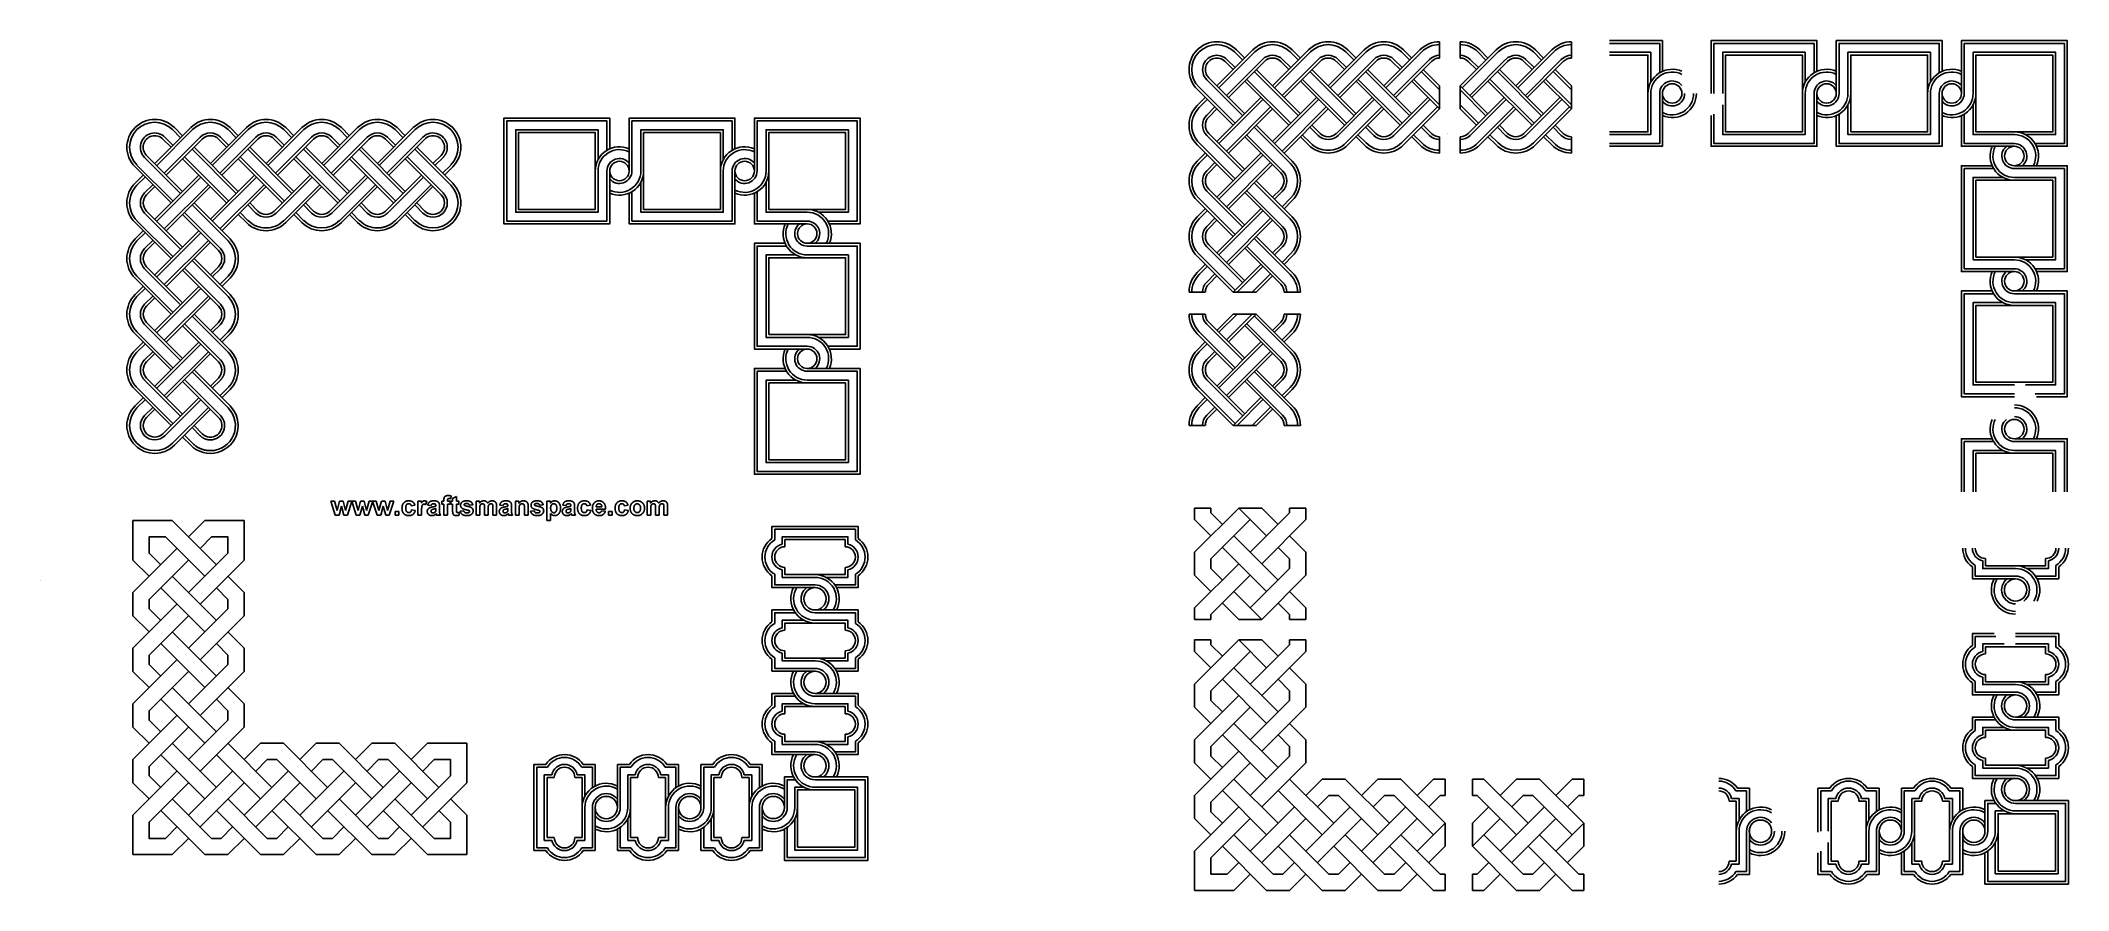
# Model space of a CAD drawing. Header units: millimetres. Extents: x -161 to 568, y -150 to 155.
import ezdxf

# ---------------------------------------------------------------- set-up
doc = ezdxf.new("R2010")
doc.units = ezdxf.units.MM
doc.header["$MEASUREMENT"] = 0
doc.layers.add('Layer 03', color=5, linetype='Continuous')

msp = doc.modelspace()

# ---------------------------------------------------------------- linework, layer by layer
at = {"layer": 'Layer 03'}
for p, q in [((342.02, 154.75), (342.02, 148.9)), ((349.43, 154.75), (349.43, 148.9)), ((389.43, 154.75), (389.43, 148.9)), ((274.95, 151.82), (262.02, 138.9)), ((275.65, 151.12), (262.72, 138.19)), ((267.87, 144.75), (264.95, 147.68)), ((278.38, 148.39), (265.45, 135.46)), ((268.58, 145.46), (265.65, 148.39)), ((279.09, 147.68), (266.16, 134.75)), ((271.31, 148.19), (268.38, 151.12)), ((272.02, 148.9), (269.09, 151.82)), ((294.95, 151.82), (282.02, 138.9)), ((295.65, 151.12), (282.72, 138.19)), ((287.87, 144.75), (284.95, 147.68)), ((285.45, 135.46), (298.38, 148.39)), ((288.58, 145.46), (285.65, 148.39)), ((286.16, 134.75), (299.09, 147.68)), ((291.31, 148.19), (288.38, 151.12)), ((292.02, 148.9), (289.09, 151.82)), ((302.02, 138.9), (314.95, 151.82)), ((302.72, 138.19), (315.65, 151.12)), ((304.95, 147.68), (307.87, 144.75)), ((305.45, 135.46), (318.38, 148.39)), ((305.65, 148.39), (308.58, 145.46)), ((306.16, 134.75), (319.09, 147.68)), ((311.31, 148.19), (308.38, 151.12)), ((312.02, 148.9), (309.09, 151.82)), ((322.02, 138.9), (334.95, 151.82)), ((322.72, 138.19), (335.65, 151.12)), ((324.95, 147.68), (327.87, 144.75)), ((338.38, 148.39), (325.45, 135.46)), ((325.65, 148.39), (328.58, 145.46)), ((339.09, 147.68), (326.16, 134.75)), ((328.38, 151.12), (331.31, 148.19)), ((329.09, 151.82), (332.02, 148.9)), ((349.43, 138.9), (362.36, 151.82)), ((350.14, 138.19), (363.07, 151.12)), ((352.36, 147.68), (355.29, 144.75)), ((352.87, 135.46), (365.79, 148.39)), ((353.07, 148.39), (356, 145.46)), ((353.57, 134.75), (366.5, 147.68)), ((358.72, 148.19), (355.79, 151.12)), ((359.43, 148.9), (356.5, 151.82)), ((369.43, 138.9), (382.36, 151.82)), ((370.14, 138.19), (383.07, 151.12)), ((372.36, 147.68), (375.29, 144.75)), ((385.79, 148.39), (372.87, 135.46)), ((373.07, 148.39), (376, 145.46)), ((386.5, 147.68), (373.57, 134.75)), ((375.79, 151.12), (378.72, 148.19)), ((376.5, 151.82), (379.43, 148.9)), ((258.38, 141.12), (271.31, 128.19)), ((259.09, 141.82), (272.02, 128.9)), ((287.87, 124.75), (272.02, 140.61)), ((288.58, 125.46), (272.72, 141.32)), ((275.45, 144.05), (291.31, 128.19)), ((276.16, 144.75), (292.02, 128.9)), ((307.87, 124.75), (292.02, 140.61)), ((308.58, 125.46), (292.72, 141.32)), ((311.31, 128.19), (295.45, 144.05)), ((312.02, 128.9), (296.16, 144.75)), ((312.02, 140.61), (327.87, 124.75)), ((312.72, 141.32), (328.58, 125.46)), ((331.31, 128.19), (315.45, 144.05)), ((332.02, 128.9), (316.16, 144.75)), ((342.02, 130.61), (332.02, 140.61)), ((342.02, 132.03), (332.72, 141.32)), ((335.45, 144.05), (342.02, 137.48)), ((336.16, 144.75), (342.02, 138.9)), ((342.02, 138.9), (342.02, 130.61)), ((342.02, 138.9), (342.02, 138.9)), ((359.43, 128.9), (349.43, 138.9)), ((349.43, 138.9), (349.43, 130.61)), ((359.43, 140.61), (375.29, 124.75)), ((360.14, 141.32), (376, 125.46)), ((378.72, 128.19), (362.87, 144.05)), ((379.43, 128.9), (363.57, 144.75)), ((389.43, 130.61), (379.43, 140.61)), ((389.43, 132.03), (380.14, 141.32)), ((382.87, 144.05), (389.43, 137.48)), ((383.57, 144.75), (389.43, 138.9)), ((389.43, 138.9), (389.43, 130.61)), ((389.43, 138.9), (389.43, 138.9)), ((254.95, 137.68), (267.87, 124.75)), ((254.95, 131.82), (257.87, 134.75)), ((255.65, 138.39), (268.58, 125.46)), ((255.65, 131.12), (258.58, 134.05)), ((261.31, 131.32), (258.38, 128.39)), ((262.02, 118.9), (277.87, 134.75)), ((262.72, 118.19), (278.58, 134.05)), ((265.45, 115.46), (281.31, 131.32)), ((282.02, 118.9), (297.87, 134.75)), ((282.72, 118.19), (298.58, 134.05)), ((285.45, 115.46), (301.31, 131.32)), ((304.95, 121.82), (317.87, 134.75)), ((305.65, 121.12), (318.58, 134.05)), ((321.31, 131.32), (308.38, 118.39)), ((337.87, 134.75), (324.95, 121.82)), ((338.58, 134.05), (325.65, 121.12)), ((328.38, 118.39), (341.31, 131.32)), ((358.72, 128.19), (349.43, 137.48)), ((356, 125.46), (349.43, 132.03)), ((352.36, 121.82), (365.29, 134.75)), ((353.07, 121.12), (366, 134.05)), ((368.72, 131.32), (355.79, 118.39)), ((385.29, 134.75), (372.36, 121.82)), ((386, 134.05), (373.07, 121.12)), ((375.79, 118.39), (388.72, 131.32)), ((-106.71, 123.91), (-119.64, 110.98)), ((-109.64, 120.98), (-112.56, 123.91)), ((-86.71, 123.91), (-99.64, 110.98)), ((-89.64, 120.98), (-92.56, 123.91)), ((-79.64, 110.98), (-66.71, 123.91)), ((-69.64, 120.98), (-72.56, 123.91)), ((-59.64, 110.98), (-46.71, 123.91)), ((-52.56, 123.91), (-49.64, 120.98)), ((-26.71, 123.91), (-39.64, 110.98)), ((-32.56, 123.91), (-29.64, 120.98)), ((262.02, 130.61), (259.09, 127.68)), ((266.16, 114.75), (282.02, 130.61)), ((288.38, 111.12), (275.45, 124.05)), ((289.09, 111.82), (276.16, 124.75)), ((286.16, 114.75), (302.02, 130.61)), ((295.45, 124.05), (298.38, 121.12)), ((296.16, 124.75), (299.09, 121.82)), ((322.02, 130.61), (309.09, 117.68)), ((318.38, 121.12), (315.45, 124.05)), ((319.09, 121.82), (316.16, 124.75)), ((329.09, 117.68), (342.02, 130.61)), ((338.38, 121.12), (335.45, 124.05)), ((339.09, 121.82), (336.16, 124.75)), ((355.29, 124.75), (349.43, 130.61)), ((369.43, 130.61), (356.5, 117.68)), ((365.79, 121.12), (362.87, 124.05)), ((366.5, 121.82), (363.57, 124.75)), ((376.5, 117.68), (389.43, 130.61)), ((385.79, 121.12), (382.87, 124.05)), ((386.5, 121.82), (383.57, 124.75)), ((-106, 123.2), (-118.93, 110.27)), ((-113.78, 116.84), (-116.71, 119.76)), ((-103.27, 120.47), (-116.2, 107.54)), ((-113.07, 117.54), (-116, 120.47)), ((-102.56, 119.76), (-115.49, 106.84)), ((-110.34, 120.27), (-113.27, 123.2)), ((-105.49, 116.84), (-89.64, 100.98)), ((-86, 123.2), (-98.93, 110.27)), ((-93.78, 116.84), (-96.71, 119.76)), ((-96.2, 107.54), (-83.27, 120.47)), ((-93.07, 117.54), (-96, 120.47)), ((-95.49, 106.84), (-82.56, 119.76)), ((-90.34, 120.27), (-93.27, 123.2)), ((-69.64, 100.98), (-85.49, 116.84)), ((-78.93, 110.27), (-66, 123.2)), ((-76.71, 119.76), (-73.78, 116.84)), ((-76.2, 107.54), (-63.27, 120.47)), ((-76, 120.47), (-73.07, 117.54)), ((-75.49, 106.84), (-62.56, 119.76)), ((-70.34, 120.27), (-73.27, 123.2)), ((-49.64, 100.98), (-65.49, 116.84)), ((-58.93, 110.27), (-46, 123.2)), ((-56.71, 119.76), (-53.78, 116.84)), ((-56.2, 107.54), (-43.27, 120.47)), ((-56, 120.47), (-53.07, 117.54)), ((-55.49, 106.84), (-42.56, 119.76)), ((-53.27, 123.2), (-50.34, 120.27)), ((-45.49, 116.84), (-29.64, 100.98)), ((-26, 123.2), (-38.93, 110.27)), ((-36.71, 119.76), (-33.78, 116.84)), ((-36.2, 107.54), (-23.27, 120.47)), ((-36, 120.47), (-33.07, 117.54)), ((-35.49, 106.84), (-22.56, 119.76)), ((-33.27, 123.2), (-30.34, 120.27)), ((-25.49, 116.84), (-12.56, 103.91)), ((267.87, 104.75), (254.95, 117.68)), ((268.58, 105.46), (255.65, 118.39)), ((258.38, 121.12), (271.31, 108.19)), ((259.09, 121.82), (272.02, 108.9)), ((272.02, 120.61), (284.95, 107.68)), ((272.72, 121.32), (285.65, 108.39)), ((294.95, 117.68), (292.02, 120.61)), ((295.65, 118.39), (292.72, 121.32)), ((312.02, 120.61), (314.95, 117.68)), ((312.72, 121.32), (315.65, 118.39)), ((332.02, 120.61), (334.95, 117.68)), ((332.72, 121.32), (335.65, 118.39)), ((342.02, 114.75), (342.02, 120.61)), ((349.43, 120.61), (349.43, 114.75)), ((359.43, 120.61), (362.36, 117.68)), ((360.14, 121.32), (363.07, 118.39)), ((379.43, 120.61), (382.36, 117.68)), ((380.14, 121.32), (383.07, 118.39)), ((389.43, 114.75), (389.43, 120.61)), ((-126.71, 109.76), (-113.78, 96.84)), ((-126, 110.47), (-113.07, 97.54)), ((-123.27, 113.2), (-110.34, 100.27)), ((-122.56, 113.91), (-109.64, 100.98)), ((-93.78, 96.84), (-109.64, 112.69)), ((-93.07, 97.54), (-108.93, 113.4)), ((-106.2, 116.13), (-90.34, 100.27)), ((-73.78, 96.84), (-89.64, 112.69)), ((-73.07, 97.54), (-88.93, 113.4)), ((-70.34, 100.27), (-86.2, 116.13)), ((-69.64, 112.69), (-53.78, 96.84)), ((-68.93, 113.4), (-53.07, 97.54)), ((-50.34, 100.27), (-66.2, 116.13)), ((-49.64, 112.69), (-33.78, 96.84)), ((-48.93, 113.4), (-33.07, 97.54)), ((-46.2, 116.13), (-30.34, 100.27)), ((-29.64, 112.69), (-16.71, 99.76)), ((-28.93, 113.4), (-16, 100.47)), ((-26.2, 116.13), (-13.27, 103.2)), ((-16.71, 113.91), (-19.64, 110.98)), ((-16, 113.2), (-18.93, 110.27)), ((-16.2, 107.54), (-13.27, 110.47)), ((-15.49, 106.84), (-12.56, 109.76)), ((257.87, 114.75), (254.95, 111.82)), ((258.58, 114.05), (255.65, 111.12)), ((258.38, 108.39), (261.31, 111.32)), ((259.09, 107.68), (262.02, 110.61)), ((262.02, 98.9), (277.87, 114.75)), ((262.72, 98.19), (278.58, 114.05)), ((265.45, 95.46), (281.31, 111.32)), ((266.16, 94.75), (282.02, 110.61)), ((-126.71, 103.91), (-123.78, 106.84)), ((-126, 103.2), (-123.07, 106.13)), ((-120.34, 103.4), (-123.27, 100.47)), ((-119.64, 102.69), (-122.56, 99.76)), ((-119.64, 90.98), (-103.78, 106.84)), ((-118.93, 90.27), (-103.07, 106.13)), ((-116.2, 87.54), (-100.34, 103.4)), ((-115.49, 86.84), (-99.64, 102.69)), ((-99.64, 90.98), (-83.78, 106.84)), ((-98.93, 90.27), (-83.07, 106.13)), ((-96.2, 87.54), (-80.34, 103.4)), ((-95.49, 86.84), (-79.64, 102.69)), ((-76.71, 93.91), (-63.78, 106.84)), ((-76, 93.2), (-63.07, 106.13)), ((-60.34, 103.4), (-73.27, 90.47)), ((-59.64, 102.69), (-72.56, 89.76)), ((-43.78, 106.84), (-56.71, 93.91)), ((-43.07, 106.13), (-56, 93.2)), ((-53.27, 90.47), (-40.34, 103.4)), ((-52.56, 89.76), (-39.64, 102.69)), ((-23.78, 106.84), (-36.71, 93.91)), ((-23.07, 106.13), (-36, 93.2)), ((-33.27, 90.47), (-20.34, 103.4)), ((-32.56, 89.76), (-19.64, 102.69)), ((275.45, 104.05), (288.38, 91.12)), ((276.16, 104.75), (289.09, 91.82)), ((-93.27, 83.2), (-106.2, 96.13)), ((-92.56, 83.91), (-105.49, 96.84)), ((-86.2, 96.13), (-83.27, 93.2)), ((-85.49, 96.84), (-82.56, 93.91)), ((-63.27, 93.2), (-66.2, 96.13)), ((-62.56, 93.91), (-65.49, 96.84)), ((-43.27, 93.2), (-46.2, 96.13)), ((-42.56, 93.91), (-45.49, 96.84)), ((-23.27, 93.2), (-26.2, 96.13)), ((-22.56, 93.91), (-25.49, 96.84)), ((254.95, 97.68), (267.87, 84.75)), ((257.87, 94.75), (254.95, 91.82)), ((255.65, 98.39), (268.58, 85.46)), ((271.31, 88.19), (258.38, 101.12)), ((272.02, 88.9), (259.09, 101.82)), ((277.87, 94.75), (262.02, 78.9)), ((284.95, 87.68), (272.02, 100.61)), ((285.65, 88.39), (272.72, 101.32)), ((284.95, 101.82), (282.02, 98.9)), ((285.65, 101.12), (282.72, 98.19)), ((285.45, 95.46), (288.38, 98.39)), ((286.16, 94.75), (289.09, 97.68)), ((-113.78, 76.84), (-126.71, 89.76)), ((-113.07, 77.54), (-126, 90.47)), ((-123.27, 93.2), (-110.34, 80.27)), ((-122.56, 93.91), (-109.64, 80.98)), ((-109.64, 92.69), (-96.71, 79.76)), ((-108.93, 93.4), (-96, 80.47)), ((-86.71, 89.76), (-89.64, 92.69)), ((-86, 90.47), (-88.93, 93.4)), ((-69.64, 92.69), (-66.71, 89.76)), ((-68.93, 93.4), (-66, 90.47)), ((-49.64, 92.69), (-46.71, 89.76)), ((-48.93, 93.4), (-46, 90.47)), ((-26.71, 89.76), (-29.64, 92.69)), ((-26, 90.47), (-28.93, 93.4)), ((258.58, 94.05), (255.65, 91.12)), ((261.31, 91.32), (258.38, 88.39)), ((262.02, 90.61), (259.09, 87.68)), ((278.58, 94.05), (262.72, 78.19)), ((265.45, 75.46), (281.31, 91.32)), ((266.16, 74.75), (282.02, 90.61)), ((-123.78, 86.84), (-126.71, 83.91)), ((-123.07, 86.13), (-126, 83.2)), ((-123.27, 80.47), (-120.34, 83.4)), ((-122.56, 79.76), (-119.64, 82.69)), ((-119.64, 70.98), (-103.78, 86.84)), ((-118.93, 70.27), (-103.07, 86.13)), ((-116.2, 67.54), (-100.34, 83.4)), ((-115.49, 66.84), (-99.64, 82.69)), ((258.38, 81.12), (271.31, 68.19)), ((259.09, 81.82), (272.02, 68.9)), ((272.02, 84.75), (272.02, 84.75)), ((272.02, 80.61), (284.95, 67.68)), ((272.72, 81.32), (285.65, 68.39)), ((288.38, 71.12), (275.45, 84.05)), ((289.09, 71.82), (276.16, 84.75)), ((282.02, 78.9), (284.95, 81.82)), ((282.72, 78.19), (285.65, 81.12)), ((-110.34, 60.27), (-123.27, 73.2)), ((-109.64, 60.98), (-122.56, 73.91)), ((-96, 60.47), (-108.93, 73.4)), ((-106.2, 76.13), (-93.27, 63.2)), ((-105.49, 76.84), (-92.56, 63.91)), ((-96.71, 73.91), (-99.64, 70.98)), ((-96, 73.2), (-98.93, 70.27)), ((254.95, 77.68), (267.87, 64.75)), ((257.87, 74.75), (254.95, 71.82)), ((255.65, 78.39), (268.58, 65.46)), ((258.58, 74.05), (255.65, 71.12)), ((267.87, 64.75), (277.87, 74.75)), ((269.29, 64.75), (278.58, 74.05)), ((288.38, 78.39), (285.45, 75.46)), ((289.09, 77.68), (286.16, 74.75)), ((-126.71, 69.76), (-113.78, 56.84)), ((-123.78, 66.84), (-126.71, 63.91)), ((-126, 70.47), (-113.07, 57.54)), ((-123.07, 66.13), (-126, 63.2)), ((-103.78, 66.84), (-119.64, 50.98)), ((-103.07, 66.13), (-118.93, 50.27)), ((-96.71, 59.76), (-109.64, 72.69)), ((-96.2, 67.54), (-93.27, 70.47)), ((-95.49, 66.84), (-92.56, 69.76)), ((258.38, 68.39), (261.31, 71.32)), ((259.09, 67.68), (262.02, 70.61)), ((281.31, 71.32), (274.74, 64.75)), ((282.02, 70.61), (276.16, 64.75)), ((-120.34, 63.4), (-123.27, 60.47)), ((-119.64, 62.69), (-122.56, 59.76)), ((-116.2, 47.54), (-100.34, 63.4)), ((-115.49, 46.84), (-99.64, 62.69)), ((252.02, 64.75), (257.87, 64.75)), ((267.87, 64.75), (276.16, 64.75)), ((286.16, 64.75), (292.02, 64.75)), ((-123.27, 53.2), (-110.34, 40.27)), ((-122.56, 53.91), (-109.64, 40.98)), ((-109.64, 56.84), (-109.64, 56.84)), ((-109.64, 52.69), (-96.71, 39.76)), ((-108.93, 53.4), (-96, 40.47)), ((-106.2, 56.13), (-93.27, 43.2)), ((-105.49, 56.84), (-92.56, 43.91)), ((-99.64, 50.98), (-96.71, 53.91)), ((-98.93, 50.27), (-96, 53.2)), ((252.02, 56.92), (257.87, 56.92)), ((271.31, 40.36), (258.38, 53.29)), ((272.02, 41.06), (259.09, 53.99)), ((262.02, 51.06), (267.87, 56.92)), ((262.72, 50.36), (269.29, 56.92)), ((265.45, 47.63), (274.74, 56.92)), ((266.16, 46.92), (276.16, 56.92)), ((267.87, 56.92), (276.16, 56.92)), ((284.95, 39.85), (272.02, 52.78)), ((285.65, 40.56), (272.72, 53.49)), ((275.45, 56.22), (288.38, 43.29)), ((276.16, 56.92), (289.09, 43.99)), ((284.95, 53.99), (282.02, 51.06)), ((285.65, 53.29), (282.72, 50.36)), ((286.16, 56.92), (292.02, 56.92)), ((-126.71, 49.76), (-113.78, 36.84)), ((-123.78, 46.84), (-126.71, 43.91)), ((-126, 50.47), (-113.07, 37.54)), ((-123.07, 46.13), (-126, 43.2)), ((-119.64, 30.98), (-103.78, 46.84)), ((-118.93, 30.27), (-103.07, 46.13)), ((-93.27, 50.47), (-96.2, 47.54)), ((-92.56, 49.76), (-95.49, 46.84)), ((254.95, 49.85), (267.87, 36.92)), ((257.87, 46.92), (254.95, 43.99)), ((255.65, 50.56), (268.58, 37.63)), ((258.58, 46.22), (255.65, 43.29)), ((277.87, 46.92), (262.02, 31.06)), ((278.58, 46.22), (262.72, 30.36)), ((285.45, 47.63), (288.38, 50.56)), ((286.16, 46.92), (289.09, 49.85)), ((-123.27, 40.47), (-120.34, 43.4)), ((-122.56, 39.76), (-119.64, 42.69)), ((-100.34, 43.4), (-116.2, 27.54)), ((-99.64, 42.69), (-115.49, 26.84)), ((-105.49, 36.84), (-92.56, 23.91)), ((261.31, 43.49), (258.38, 40.56)), ((262.02, 42.78), (259.09, 39.85)), ((265.45, 27.63), (281.31, 43.49)), ((266.16, 26.92), (282.02, 42.78)), ((272.02, 36.92), (272.02, 36.92)), ((289.09, 23.99), (276.16, 36.92)), ((-126.71, 29.76), (-113.78, 16.84)), ((-126, 30.47), (-113.07, 17.54)), ((-110.34, 20.27), (-123.27, 33.2)), ((-109.64, 20.98), (-122.56, 33.91)), ((-109.64, 32.69), (-96.71, 19.76)), ((-108.93, 33.4), (-96, 20.47)), ((-106.2, 36.13), (-93.27, 23.2)), ((-96.71, 33.91), (-99.64, 30.98)), ((-96, 33.2), (-98.93, 30.27)), ((-93.27, 30.47), (-96.2, 27.54)), ((-92.56, 29.76), (-95.49, 26.84)), ((254.95, 29.85), (267.87, 16.92)), ((255.65, 30.56), (268.58, 17.63)), ((258.38, 33.29), (271.31, 20.36)), ((259.09, 33.99), (272.02, 21.06)), ((272.02, 32.78), (284.95, 19.85)), ((272.72, 33.49), (285.65, 20.56)), ((288.38, 23.29), (275.45, 36.22)), ((282.02, 31.06), (284.95, 33.99)), ((282.72, 30.36), (285.65, 33.29)), ((288.38, 30.56), (285.45, 27.63)), ((289.09, 29.85), (286.16, 26.92)), ((-126.71, 23.91), (-123.78, 26.84)), ((-126, 23.2), (-123.07, 26.13)), ((-120.34, 23.4), (-123.27, 20.47)), ((-119.64, 22.69), (-122.56, 19.76)), ((-116.71, 13.91), (-103.78, 26.84)), ((-116, 13.2), (-103.07, 26.13)), ((-100.34, 23.4), (-113.27, 10.47)), ((-99.64, 22.69), (-112.56, 9.76)), ((257.87, 26.92), (254.95, 23.99)), ((258.58, 26.22), (255.65, 23.29)), ((258.38, 20.56), (261.31, 23.49)), ((259.09, 19.85), (262.02, 22.78)), ((267.87, 16.92), (277.87, 26.92)), ((269.29, 16.92), (278.58, 26.22)), ((281.31, 23.49), (274.74, 16.92)), ((282.02, 22.78), (276.16, 16.92)), ((-103.27, 13.2), (-106.2, 16.13)), ((-102.56, 13.91), (-105.49, 16.84)), ((252.02, 16.92), (257.87, 16.92)), ((267.87, 16.92), (276.16, 16.92)), ((286.16, 16.92), (292.02, 16.92)), ((-106.71, 9.76), (-109.64, 12.69)), ((-106, 10.47), (-108.93, 13.4)), ((-54.74, -15.38), (-56.36, -10.32)), ((-56.36, -10.32), (-55.04, -10.32)), ((-55.04, -10.32), (-54.09, -13.64)), ((-54.09, -13.64), (-53.19, -10.32)), ((-52.53, -12.13), (-53.41, -15.38)), ((-53.19, -10.32), (-51.89, -10.32)), ((-51.68, -15.38), (-52.53, -12.13)), ((-51.89, -10.32), (-51.06, -13.64)), ((-51.06, -13.64), (-50.1, -10.32)), ((-48.79, -10.32), (-50.41, -15.38)), ((-50.1, -10.32), (-48.79, -10.32)), ((-47.22, -15.38), (-48.84, -10.32)), ((-48.84, -10.32), (-47.53, -10.32)), ((-47.53, -10.32), (-46.57, -13.64)), ((-46.57, -13.64), (-45.67, -10.32)), ((-45.01, -12.13), (-45.9, -15.38)), ((-45.67, -10.32), (-44.37, -10.32)), ((-44.16, -15.38), (-45.01, -12.13)), ((-44.37, -10.32), (-43.54, -13.64)), ((-43.54, -13.64), (-42.58, -10.32)), ((-41.28, -10.32), (-42.89, -15.38)), ((-42.58, -10.32), (-41.28, -10.32)), ((-39.7, -15.38), (-41.32, -10.32)), ((-41.32, -10.32), (-40.01, -10.32)), ((-40.01, -10.32), (-39.05, -13.64)), ((-39.05, -13.64), (-38.15, -10.32)), ((-37.49, -12.13), (-38.38, -15.38)), ((-38.15, -10.32), (-36.85, -10.32)), ((-36.64, -15.38), (-37.49, -12.13)), ((-36.85, -10.32), (-36.03, -13.64)), ((-36.03, -13.64), (-35.07, -10.32)), ((-33.76, -10.32), (-35.37, -15.38)), ((-35.07, -10.32), (-33.76, -10.32)), ((-33.19, -15.38), (-33.19, -14.04)), ((-33.19, -14.04), (-31.86, -14.04)), ((-31.86, -14.04), (-31.86, -15.38)), ((-26.11, -11.79), (-27.45, -12.01)), ((-27.36, -13.48), (-26.02, -13.65)), ((-25.07, -15.38), (-25.07, -10.32)), ((-25.07, -10.32), (-23.82, -10.32)), ((-23.82, -10.32), (-23.82, -11.04)), ((-23.73, -13.82), (-23.73, -15.38)), ((-21.87, -10.45), (-22.28, -11.62)), ((-20.32, -11.88), (-21.53, -11.71)), ((-18.63, -12.1), (-18.63, -11.96)), ((-18.63, -13.23), (-18.63, -12.96)), ((-17.29, -12.15), (-17.29, -13.71)), ((-16.43, -10.32), (-15.74, -10.32)), ((-16.43, -11.36), (-16.43, -10.32)), ((-15.74, -11.36), (-16.43, -11.36)), ((-15.74, -10.32), (-15.74, -9.95)), ((-15.74, -15.38), (-15.74, -11.36)), ((-14.4, -9.97), (-14.4, -10.32)), ((-14.4, -10.32), (-13.45, -10.32)), ((-13.45, -11.36), (-14.4, -11.36)), ((-14.4, -11.36), (-14.4, -15.38)), ((-13.45, -10.32), (-13.45, -11.36)), ((-13.1, -8.47), (-13.25, -9.41)), ((-13.23, -11.36), (-13.23, -10.32)), ((-13.23, -10.32), (-12.58, -10.32)), ((-12.58, -11.36), (-13.23, -11.36)), ((-12.58, -9.37), (-11.24, -8.6)), ((-12.58, -10.32), (-12.58, -9.37)), ((-12.58, -13.59), (-12.58, -11.36)), ((-11.24, -8.6), (-11.24, -10.32)), ((-11.24, -10.32), (-10.34, -10.32)), ((-10.34, -11.36), (-11.24, -11.36)), ((-11.24, -11.36), (-11.24, -13.45)), ((-10.36, -14.3), (-10.25, -15.32)), ((-10.34, -10.32), (-10.34, -11.36)), ((-9.9, -13.95), (-8.57, -13.78)), ((-5.37, -11.58), (-6.62, -11.79)), ((-4.16, -10.32), (-2.95, -10.32)), ((-4.16, -15.38), (-4.16, -10.32)), ((-2.95, -10.32), (-2.95, -11.01)), ((-2.82, -12.92), (-2.82, -15.38)), ((-1.13, -15.38), (-1.13, -12.61)), ((0.21, -12.95), (0.21, -15.38)), ((1.89, -15.38), (1.89, -12.49)), ((3.23, -12.14), (3.23, -15.38)), ((5.56, -11.88), (4.35, -11.71)), ((7.25, -12.1), (7.25, -11.96)), ((7.25, -13.23), (7.25, -12.96)), ((8.59, -12.15), (8.59, -13.71)), ((9.97, -15.38), (9.97, -10.32)), ((9.97, -10.32), (11.22, -10.32)), ((11.22, -10.32), (11.22, -11.06)), ((11.31, -13.09), (11.31, -15.38)), ((13.21, -15.38), (13.21, -12.8)), ((14.55, -12.23), (14.55, -15.38)), ((15.42, -13.95), (16.76, -13.78)), ((19.95, -11.58), (18.7, -11.79)), ((21.29, -10.32), (22.55, -10.32)), ((21.29, -17.32), (21.29, -10.32)), ((22.55, -10.32), (22.55, -11.06)), ((28.21, -11.88), (27, -11.71)), ((29.89, -12.1), (29.89, -11.96)), ((29.89, -13.23), (29.89, -12.96)), ((31.23, -12.15), (31.23, -13.71)), ((36.98, -11.79), (35.64, -12.01)), ((35.72, -13.48), (37.06, -13.65)), ((42.38, -13.22), (38.97, -13.22)), ((38.99, -12.4), (41.04, -12.4)), ((40.95, -13.78), (42.29, -13.95)), ((43.37, -15.38), (43.37, -14.04)), ((43.37, -14.04), (44.71, -14.04)), ((44.71, -14.04), (44.71, -15.38)), ((50.46, -11.79), (49.12, -12.01)), ((49.21, -13.48), (50.55, -13.65)), ((57.29, -10.32), (58.5, -10.32)), ((57.29, -15.38), (57.29, -10.32)), ((58.5, -10.32), (58.5, -11.01)), ((58.63, -12.92), (58.63, -15.38)), ((60.31, -15.38), (60.31, -12.61)), ((61.65, -12.95), (61.65, -15.38)), ((63.34, -15.38), (63.34, -12.49)), ((64.68, -12.14), (64.68, -15.38)), ((254.01, -12.79), (259.87, -12.79)), ((254.01, -16.93), (254.01, -12.79)), ((254.01, -28.65), (269.87, -12.79)), ((259.87, -14.51), (259.87, -12.79)), ((259.87, -14.51), (264.01, -18.65)), ((269.87, -12.79), (278.16, -12.79)), ((269.87, -12.79), (279.87, -22.79)), ((274.01, -28.65), (288.16, -14.51)), ((284.01, -18.65), (278.16, -12.79)), ((288.16, -12.79), (294.01, -12.79)), ((288.16, -12.79), (288.16, -14.51)), ((294.01, -12.79), (294.01, -16.93)), ((-127.49, -31.47), (-127.49, -17.32)), ((-127.49, -17.32), (-113.35, -17.32)), ((-97.49, -33.18), (-113.35, -17.32)), ((-107.49, -23.18), (-101.63, -17.32)), ((-101.63, -17.32), (-87.49, -17.32)), ((-87.49, -17.32), (-87.49, -31.47)), ((-53.41, -15.38), (-54.74, -15.38)), ((-50.41, -15.38), (-51.68, -15.38)), ((-45.9, -15.38), (-47.22, -15.38)), ((-42.89, -15.38), (-44.16, -15.38)), ((-38.38, -15.38), (-39.7, -15.38)), ((-35.37, -15.38), (-36.64, -15.38)), ((-31.86, -15.38), (-33.19, -15.38)), ((-23.73, -15.38), (-25.07, -15.38)), ((-16.95, -15.38), (-18.29, -15.38)), ((-14.4, -15.38), (-15.74, -15.38)), ((-2.82, -15.38), (-4.16, -15.38)), ((0.21, -15.38), (-1.13, -15.38)), ((3.23, -15.38), (1.89, -15.38)), ((8.93, -15.38), (7.6, -15.38)), ((11.31, -15.38), (9.97, -15.38)), ((14.55, -15.38), (13.21, -15.38)), ((22.63, -17.32), (21.29, -17.32)), ((22.63, -14.78), (22.63, -17.32)), ((31.58, -15.38), (30.24, -15.38)), ((44.71, -15.38), (43.37, -15.38)), ((58.63, -15.38), (57.29, -15.38)), ((61.65, -15.38), (60.31, -15.38)), ((64.68, -15.38), (63.34, -15.38)), ((259.87, -22.79), (254.01, -16.93)), ((259.87, -31.07), (274.01, -16.93)), ((294.01, -16.93), (278.16, -32.79)), ((-127.49, -43.18), (-111.63, -27.32)), ((-117.49, -33.18), (-121.63, -29.04)), ((-115.78, -23.18), (-101.63, -37.32)), ((-107.49, -43.18), (-93.35, -29.04)), ((-103.35, -27.32), (-99.21, -23.18)), ((254.01, -36.93), (254.01, -28.65)), ((279.87, -42.79), (264.01, -26.93)), ((268.16, -22.79), (284.01, -38.65)), ((284.01, -26.93), (288.16, -31.07)), ((294.01, -28.65), (288.16, -22.79)), ((294.01, -28.65), (294.01, -36.93)), ((-127.49, -31.47), (-121.63, -37.32)), ((-121.63, -45.61), (-107.49, -31.47)), ((-103.35, -47.32), (-87.49, -31.47)), ((254.01, -48.65), (269.87, -32.79)), ((259.87, -34.51), (259.87, -31.07)), ((259.87, -34.51), (264.01, -38.65)), ((288.16, -34.51), (274.01, -48.65)), ((288.16, -31.07), (288.16, -34.51)), ((-127.49, -51.47), (-127.49, -43.18)), ((-117.49, -41.47), (-101.63, -57.32)), ((-97.49, -53.18), (-113.35, -37.32)), ((-97.49, -41.47), (-93.35, -45.61)), ((-87.49, -43.18), (-93.35, -37.32)), ((-87.49, -43.18), (-87.49, -51.47)), ((254.01, -36.93), (259.87, -42.79)), ((274.01, -36.93), (259.87, -51.07)), ((268.16, -42.79), (278.16, -52.79)), ((278.16, -52.79), (294.01, -36.93)), ((288.16, -42.79), (294.01, -48.65)), ((-127.49, -63.18), (-111.63, -47.32)), ((-121.63, -49.04), (-121.63, -45.61)), ((-121.63, -49.04), (-117.49, -53.18)), ((-107.49, -63.18), (-93.35, -49.04)), ((-93.35, -45.61), (-93.35, -49.04)), ((254.01, -52.79), (254.01, -48.65)), ((264.01, -46.93), (269.87, -52.79)), ((288.16, -51.07), (284.01, -46.93)), ((294.01, -48.65), (294.01, -52.79)), ((-121.63, -57.32), (-127.49, -51.47)), ((-121.63, -65.61), (-107.49, -51.47)), ((-113.35, -57.32), (-97.49, -73.18)), ((-87.49, -51.47), (-103.35, -67.32)), ((-87.49, -63.18), (-93.35, -57.32)), ((254.01, -52.79), (259.87, -52.79)), ((259.87, -52.79), (259.87, -51.07)), ((269.87, -52.79), (278.16, -52.79)), ((288.16, -51.07), (288.16, -52.79)), ((288.16, -52.79), (294.01, -52.79)), ((-127.49, -71.47), (-127.49, -63.18)), ((-101.63, -77.32), (-117.49, -61.47)), ((-97.49, -61.47), (-93.35, -65.61)), ((-87.49, -63.18), (-87.49, -71.47)), ((254.01, -76.04), (269.87, -60.18)), ((254.01, -64.32), (254.01, -60.18)), ((254.01, -60.18), (259.87, -60.18)), ((259.87, -70.18), (254.01, -64.32)), ((259.87, -61.9), (259.87, -60.18)), ((259.87, -61.9), (264.01, -66.04)), ((259.87, -78.47), (274.01, -64.32)), ((269.87, -60.18), (279.87, -70.18)), ((269.87, -60.18), (278.16, -60.18)), ((274.01, -76.04), (288.16, -61.9)), ((284.01, -66.04), (278.16, -60.18)), ((294.01, -64.32), (278.16, -80.18)), ((288.16, -60.18), (288.16, -61.9)), ((288.16, -60.18), (294.01, -60.18)), ((294.01, -60.18), (294.01, -64.32)), ((-127.49, -83.18), (-111.63, -67.32)), ((-127.49, -71.47), (-121.63, -77.32)), ((-121.63, -69.04), (-121.63, -65.61)), ((-121.63, -69.04), (-117.49, -73.18)), ((-107.49, -71.47), (-121.63, -85.61)), ((-93.35, -69.04), (-107.49, -83.18)), ((-103.35, -87.32), (-87.49, -71.47)), ((-93.35, -65.61), (-93.35, -69.04)), ((268.16, -70.18), (284.01, -86.04)), ((294.01, -76.04), (288.16, -70.18)), ((-113.35, -77.32), (-97.49, -93.18)), ((-93.35, -77.32), (-87.49, -83.18)), ((254.01, -84.32), (254.01, -76.04)), ((259.87, -81.9), (259.87, -78.47)), ((279.87, -90.18), (264.01, -74.32)), ((284.01, -74.32), (288.16, -78.47)), ((288.16, -78.47), (288.16, -81.9)), ((294.01, -76.04), (294.01, -84.32)), ((-127.49, -91.47), (-127.49, -83.18)), ((-111.63, -87.32), (-127.49, -103.18)), ((-121.63, -89.04), (-121.63, -85.61)), ((-117.49, -81.47), (-101.63, -97.32)), ((-93.35, -85.61), (-97.49, -81.47)), ((-93.35, -85.61), (-93.35, -89.04)), ((-87.49, -83.18), (-87.49, -91.47)), ((254.01, -96.04), (269.87, -80.18)), ((254.01, -84.32), (259.87, -90.18)), ((259.87, -81.9), (264.01, -86.04)), ((274.01, -84.32), (259.87, -98.47)), ((288.16, -81.9), (274.01, -96.04)), ((278.16, -100.18), (294.01, -84.32)), ((-127.49, -91.47), (-121.63, -97.32)), ((-121.63, -89.04), (-117.49, -93.18)), ((-121.63, -105.61), (-107.49, -91.47)), ((-107.49, -103.18), (-93.35, -89.04)), ((-87.49, -91.47), (-103.35, -107.32)), ((264.01, -94.32), (279.87, -110.18)), ((268.16, -90.18), (284.01, -106.04)), ((288.16, -98.47), (284.01, -94.32)), ((288.16, -90.18), (294.01, -96.04)), ((-117.49, -101.47), (-101.63, -117.32)), ((-113.35, -97.32), (-97.49, -113.18)), ((-97.49, -101.47), (-81.63, -117.32)), ((-93.35, -97.32), (-77.49, -113.18)), ((-81.63, -97.32), (-87.49, -103.18)), ((-81.63, -97.32), (-73.35, -97.32)), ((-57.49, -113.18), (-73.35, -97.32)), ((-61.63, -97.32), (-67.49, -103.18)), ((-61.63, -97.32), (-53.35, -97.32)), ((-53.35, -97.32), (-37.49, -113.18)), ((-47.49, -103.18), (-41.63, -97.32)), ((-41.63, -97.32), (-33.35, -97.32)), ((-33.35, -97.32), (-17.49, -113.18)), ((-27.49, -103.18), (-21.63, -97.32)), ((-21.63, -97.32), (-7.49, -97.32)), ((-7.49, -97.32), (-7.49, -111.47)), ((254.01, -104.32), (254.01, -96.04)), ((269.87, -100.18), (254.01, -116.04)), ((259.87, -101.9), (259.87, -98.47)), ((259.87, -101.9), (264.01, -106.04)), ((274.01, -116.04), (288.16, -101.9)), ((288.16, -98.47), (288.16, -101.9)), ((294.01, -96.04), (294.01, -104.32)), ((-127.49, -111.47), (-127.49, -103.18)), ((-127.49, -123.18), (-111.63, -107.32)), ((-121.63, -109.04), (-121.63, -105.61)), ((-121.63, -109.04), (-117.49, -113.18)), ((-91.63, -107.32), (-107.49, -123.18)), ((-71.63, -107.32), (-87.49, -123.18)), ((-83.35, -107.32), (-79.21, -103.18)), ((-79.21, -103.18), (-75.78, -103.18)), ((-75.78, -103.18), (-61.63, -117.32)), ((-67.49, -123.18), (-51.63, -107.32)), ((-59.21, -103.18), (-63.35, -107.32)), ((-59.21, -103.18), (-55.78, -103.18)), ((-41.63, -117.32), (-55.78, -103.18)), ((-47.49, -123.18), (-31.63, -107.32)), ((-39.21, -103.18), (-43.35, -107.32)), ((-39.21, -103.18), (-35.78, -103.18)), ((-21.63, -117.32), (-35.78, -103.18)), ((-27.49, -123.18), (-13.35, -109.04)), ((-23.35, -107.32), (-19.21, -103.18)), ((16.63, -104.89), (20.91, -104.89)), ((16.63, -135.89), (16.63, -104.89)), ((17.63, -105.89), (21.45, -105.89)), ((17.63, -134.89), (17.63, -105.89)), ((20.33, -132.19), (20.33, -108.59)), ((20.33, -108.59), (23.04, -108.59)), ((32.22, -108.59), (34.93, -108.59)), ((33.81, -105.89), (37.63, -105.89)), ((34.35, -104.89), (38.63, -104.89)), ((34.93, -108.59), (34.93, -116.34)), ((37.63, -105.89), (37.63, -113.27)), ((38.63, -104.89), (38.63, -112.66)), ((46.63, -104.89), (50.91, -104.89)), ((46.63, -120.74), (46.63, -104.89)), ((47.63, -105.89), (51.45, -105.89)), ((47.63, -120.39), (47.63, -105.89)), ((50.33, -108.59), (53.04, -108.59)), ((50.33, -120.39), (50.33, -108.59)), ((62.22, -108.59), (64.93, -108.59)), ((63.81, -105.89), (67.63, -105.89)), ((64.35, -104.89), (68.63, -104.89)), ((64.93, -108.59), (64.93, -116.34)), ((67.63, -105.89), (67.63, -113.27)), ((68.63, -104.89), (68.63, -112.66)), ((76.63, -104.89), (80.91, -104.89)), ((76.63, -120.74), (76.63, -104.89)), ((77.63, -105.89), (81.45, -105.89)), ((77.63, -120.39), (77.63, -105.89)), ((80.33, -108.59), (83.04, -108.59)), ((80.33, -120.39), (80.33, -108.59)), ((92.22, -108.59), (94.93, -108.59)), ((93.81, -105.89), (97.63, -105.89)), ((94.35, -104.89), (98.63, -104.89)), ((94.93, -108.59), (94.93, -116.34)), ((97.63, -105.89), (97.63, -113.27)), ((98.63, -104.89), (98.63, -112.66)), ((254.01, -104.32), (259.87, -110.18)), ((259.87, -118.47), (274.01, -104.32)), ((294.01, -104.32), (278.16, -120.18)), ((-127.49, -111.47), (-121.63, -117.32)), ((-107.49, -111.47), (-121.63, -125.61)), ((-103.35, -127.32), (-87.49, -111.47)), ((-67.49, -111.47), (-83.35, -127.32)), ((-47.49, -111.47), (-63.35, -127.32)), ((-43.35, -127.32), (-27.49, -111.47)), ((-23.35, -127.32), (-7.49, -111.47)), ((21.33, -109.59), (23.93, -109.59)), ((21.33, -109.59), (21.33, -131.19)), ((31.33, -109.59), (33.93, -109.59)), ((33.93, -109.59), (33.93, -131.19)), ((51.33, -109.59), (53.93, -109.59)), ((51.33, -109.59), (51.33, -131.19)), ((61.33, -109.59), (63.93, -109.59)), ((63.93, -109.59), (63.93, -131.19)), ((81.33, -109.59), (81.33, -131.19)), ((81.33, -109.59), (83.93, -109.59)), ((91.33, -109.59), (93.93, -109.59)), ((93.93, -109.59), (93.93, -131.19)), ((254.01, -124.32), (254.01, -116.04)), ((264.01, -114.32), (279.87, -130.18)), ((268.16, -110.18), (284.01, -126.04)), ((284.01, -114.32), (299.87, -130.18)), ((288.16, -110.18), (304.01, -126.04)), ((299.87, -110.18), (294.01, -116.04)), ((298.16, -120.18), (302.3, -116.04)), ((299.87, -110.18), (308.16, -110.18)), ((302.3, -116.04), (305.73, -116.04)), ((305.73, -116.04), (319.87, -130.18)), ((324.01, -126.04), (308.16, -110.18)), ((319.87, -110.18), (314.01, -116.04)), ((322.3, -116.04), (318.16, -120.18)), ((319.87, -110.18), (328.16, -110.18)), ((322.3, -116.04), (325.73, -116.04)), ((339.87, -130.18), (325.73, -116.04)), ((328.16, -110.18), (344.01, -126.04)), ((334.01, -116.04), (339.87, -110.18)), ((342.3, -116.04), (338.16, -120.18)), ((339.87, -110.18), (344.01, -110.18)), ((342.3, -116.04), (344.01, -116.04)), ((344.01, -110.18), (344.01, -116.04)), ((353.84, -110.18), (353.84, -116.04)), ((353.84, -110.18), (357.99, -110.18)), ((353.84, -116.04), (355.56, -116.04)), ((355.56, -116.04), (369.7, -130.18)), ((373.84, -126.04), (357.99, -110.18)), ((369.7, -110.18), (363.84, -116.04)), ((372.13, -116.04), (367.99, -120.18)), ((369.7, -110.18), (377.99, -110.18)), ((372.13, -116.04), (375.56, -116.04)), ((389.7, -130.18), (375.56, -116.04)), ((377.99, -110.18), (393.84, -126.04)), ((383.84, -116.04), (389.7, -110.18)), ((392.13, -116.04), (387.99, -120.18)), ((389.7, -110.18), (393.84, -110.18)), ((392.13, -116.04), (393.84, -116.04)), ((393.84, -110.18), (393.84, -116.04)), ((448.53, -114.41), (452.35, -114.41)), ((449.07, -113.41), (453.35, -113.41)), ((452.35, -114.41), (452.35, -121.79)), ((453.35, -113.41), (453.35, -121.19)), ((478.01, -113.41), (482.29, -113.41)), ((478.01, -129.26), (478.01, -113.41)), ((479.01, -114.41), (482.83, -114.41)), ((479.01, -128.91), (479.01, -114.41)), ((495.19, -114.41), (499.01, -114.41)), ((495.73, -113.41), (500.01, -113.41)), ((499.01, -114.41), (499.01, -121.79)), ((500.01, -113.41), (500.01, -121.19)), ((508.01, -129.26), (508.01, -113.41)), ((508.01, -113.41), (512.29, -113.41)), ((509.01, -128.91), (509.01, -114.41)), ((509.01, -114.41), (512.83, -114.41)), ((525.19, -114.41), (529.01, -114.41)), ((525.73, -113.41), (530.01, -113.41)), ((529.01, -114.41), (529.01, -121.79)), ((530.01, -113.41), (530.01, -121.19)), ((-127.49, -137.32), (-127.49, -123.18)), ((-117.49, -121.47), (-101.63, -137.32)), ((-113.35, -117.32), (-99.21, -131.47)), ((-97.49, -121.47), (-81.63, -137.32)), ((-93.35, -117.32), (-79.21, -131.47)), ((-77.49, -121.47), (-61.63, -137.32)), ((-73.35, -117.32), (-59.21, -131.47)), ((-57.49, -121.47), (-41.63, -137.32)), ((-39.21, -131.47), (-53.35, -117.32)), ((-21.63, -137.32), (-37.49, -121.47)), ((-33.35, -117.32), (-19.21, -131.47)), ((-13.35, -125.61), (-17.49, -121.47)), ((-13.35, -117.32), (-7.49, -123.18)), ((-7.49, -123.18), (-7.49, -137.32)), ((34.93, -120.39), (34.93, -132.19)), ((37.63, -120.39), (37.63, -134.89)), ((38.63, -120.04), (38.63, -135.89)), ((64.93, -120.39), (64.93, -132.19)), ((67.63, -120.39), (67.63, -134.89)), ((68.63, -120.04), (68.63, -135.89)), ((94.93, -120.39), (94.93, -132.19)), ((97.63, -120.39), (97.63, -134.89)), ((98.63, -120.39), (98.63, -135.89)), ((254.01, -136.04), (269.87, -120.18)), ((259.87, -121.9), (259.87, -118.47)), ((259.87, -121.9), (264.01, -126.04)), ((289.87, -120.18), (274.01, -136.04)), ((309.87, -120.18), (294.01, -136.04)), ((314.01, -136.04), (329.87, -120.18)), ((359.7, -120.18), (353.84, -126.04)), ((363.84, -136.04), (379.7, -120.18)), ((446.05, -118.11), (448.65, -118.11)), ((446.95, -117.11), (449.65, -117.11)), ((448.65, -118.11), (448.65, -139.71)), ((449.65, -117.11), (449.65, -124.86)), ((481.71, -117.11), (484.42, -117.11)), ((481.71, -128.91), (481.71, -117.11)), ((482.71, -118.11), (485.31, -118.11)), ((482.71, -118.11), (482.71, -139.71)), ((492.71, -118.11), (495.31, -118.11)), ((493.6, -117.11), (496.31, -117.11)), ((495.31, -118.11), (495.31, -139.71)), ((496.31, -117.11), (496.31, -124.86)), ((511.71, -128.91), (511.71, -117.11)), ((511.71, -117.11), (514.42, -117.11)), ((512.71, -118.11), (515.31, -118.11)), ((512.71, -118.11), (512.71, -139.71)), ((522.71, -118.11), (525.31, -118.11)), ((523.6, -117.11), (526.31, -117.11)), ((525.31, -118.11), (525.31, -139.71)), ((526.31, -117.11), (526.31, -124.86)), ((-111.63, -127.32), (-115.78, -131.47)), ((-91.63, -127.32), (-95.78, -131.47)), ((-75.78, -131.47), (-71.63, -127.32)), ((-55.78, -131.47), (-51.63, -127.32)), ((-35.78, -131.47), (-31.63, -127.32)), ((46.63, -135.89), (46.63, -128.11)), ((47.63, -134.89), (47.63, -127.51)), ((50.33, -132.19), (50.33, -124.44)), ((76.63, -135.89), (76.63, -128.11)), ((77.63, -134.89), (77.63, -127.51)), ((80.33, -132.19), (80.33, -124.44)), ((254.01, -124.32), (259.87, -130.18)), ((274.01, -124.32), (259.87, -138.47)), ((268.16, -130.18), (282.3, -144.32)), ((278.16, -140.18), (294.01, -124.32)), ((288.16, -130.18), (302.3, -144.32)), ((314.01, -124.32), (298.16, -140.18)), ((308.16, -130.18), (322.3, -144.32)), ((334.01, -124.32), (318.16, -140.18)), ((342.3, -144.32), (328.16, -130.18)), ((334.01, -136.04), (344.01, -126.04)), ((344.01, -126.04), (344.01, -134.32)), ((363.84, -124.32), (353.84, -134.32)), ((353.84, -126.04), (353.84, -134.32)), ((357.99, -130.18), (372.13, -144.32)), ((383.84, -124.32), (367.99, -140.18)), ((392.13, -144.32), (377.99, -130.18)), ((383.84, -136.04), (393.84, -126.04)), ((393.84, -126.04), (393.84, -134.32)), ((449.65, -128.91), (449.65, -140.71)), ((452.35, -128.91), (452.35, -143.41)), ((453.35, -128.56), (453.35, -144.41)), ((496.31, -128.91), (496.31, -140.71)), ((499.01, -128.91), (499.01, -143.41)), ((500.01, -128.56), (500.01, -144.41)), ((526.31, -128.91), (526.31, -140.71)), ((529.01, -128.91), (529.01, -143.41)), ((530.01, -128.91), (530.01, -144.41)), ((-113.35, -137.32), (-127.49, -137.32)), ((-113.35, -137.32), (-107.49, -131.47)), ((-93.35, -137.32), (-101.63, -137.32)), ((-95.78, -131.47), (-99.21, -131.47)), ((-87.49, -131.47), (-93.35, -137.32)), ((-73.35, -137.32), (-81.63, -137.32)), ((-75.78, -131.47), (-79.21, -131.47)), ((-67.49, -131.47), (-73.35, -137.32)), ((-53.35, -137.32), (-61.63, -137.32)), ((-55.78, -131.47), (-59.21, -131.47)), ((-53.35, -137.32), (-47.49, -131.47)), ((-33.35, -137.32), (-41.63, -137.32)), ((-35.78, -131.47), (-39.21, -131.47)), ((-33.35, -137.32), (-27.49, -131.47)), ((-7.49, -137.32), (-21.63, -137.32)), ((20.91, -135.89), (16.63, -135.89)), ((21.45, -134.89), (17.63, -134.89)), ((23.04, -132.19), (20.33, -132.19)), ((23.93, -131.19), (21.33, -131.19)), ((33.93, -131.19), (31.33, -131.19)), ((34.93, -132.19), (32.22, -132.19)), ((37.63, -134.89), (33.81, -134.89)), ((38.63, -135.89), (34.35, -135.89)), ((50.91, -135.89), (46.63, -135.89)), ((51.45, -134.89), (47.63, -134.89)), ((53.04, -132.19), (50.33, -132.19)), ((53.93, -131.19), (51.33, -131.19)), ((63.93, -131.19), (61.33, -131.19)), ((64.93, -132.19), (62.22, -132.19)), ((67.63, -134.89), (63.81, -134.89)), ((68.63, -135.89), (64.35, -135.89)), ((80.91, -135.89), (76.63, -135.89)), ((81.45, -134.89), (77.63, -134.89)), ((83.04, -132.19), (80.33, -132.19)), ((83.93, -131.19), (81.33, -131.19)), ((93.93, -131.19), (91.33, -131.19)), ((94.93, -132.19), (92.22, -132.19)), ((97.63, -134.89), (93.81, -134.89)), ((98.63, -135.89), (94.35, -135.89)), ((254.01, -150.18), (254.01, -136.04)), ((264.01, -134.32), (279.87, -150.18)), ((284.01, -134.32), (299.87, -150.18)), ((304.01, -134.32), (319.87, -150.18)), ((324.01, -134.32), (339.87, -150.18)), ((338.16, -140.18), (344.01, -134.32)), ((353.84, -134.32), (369.7, -150.18)), ((373.84, -134.32), (389.7, -150.18)), ((387.99, -140.18), (393.84, -134.32)), ((478.01, -144.41), (478.01, -136.64)), ((479.01, -143.41), (479.01, -136.03)), ((481.71, -140.71), (481.71, -132.96)), ((508.01, -144.41), (508.01, -136.64)), ((509.01, -143.41), (509.01, -136.03)), ((511.71, -140.71), (511.71, -132.96)), ((269.87, -140.18), (265.73, -144.32)), ((268.16, -150.18), (274.01, -144.32)), ((285.73, -144.32), (282.3, -144.32)), ((289.87, -140.18), (285.73, -144.32)), ((294.01, -144.32), (288.16, -150.18)), ((305.73, -144.32), (302.3, -144.32)), ((305.73, -144.32), (309.87, -140.18)), ((314.01, -144.32), (308.16, -150.18)), ((325.73, -144.32), (322.3, -144.32)), ((325.73, -144.32), (329.87, -140.18)), ((328.16, -150.18), (334.01, -144.32)), ((344.01, -144.32), (342.3, -144.32)), ((344.01, -144.32), (344.01, -150.18)), ((353.84, -144.32), (353.84, -150.18)), ((355.56, -144.32), (353.84, -144.32)), ((355.56, -144.32), (359.7, -140.18)), ((363.84, -144.32), (357.99, -150.18)), ((375.56, -144.32), (372.13, -144.32)), ((375.56, -144.32), (379.7, -140.18)), ((377.99, -150.18), (383.84, -144.32)), ((393.84, -144.32), (392.13, -144.32)), ((393.84, -144.32), (393.84, -150.18)), ((448.65, -139.71), (446.05, -139.71)), ((449.65, -140.71), (446.95, -140.71)), ((452.35, -143.41), (448.53, -143.41)), ((453.35, -144.41), (449.07, -144.41)), ((482.29, -144.41), (478.01, -144.41)), ((482.83, -143.41), (479.01, -143.41)), ((484.42, -140.71), (481.71, -140.71)), ((485.31, -139.71), (482.71, -139.71)), ((495.31, -139.71), (492.71, -139.71)), ((496.31, -140.71), (493.6, -140.71)), ((499.01, -143.41), (495.19, -143.41)), ((500.01, -144.41), (495.73, -144.41)), ((512.29, -144.41), (508.01, -144.41)), ((512.83, -143.41), (509.01, -143.41)), ((514.42, -140.71), (511.71, -140.71)), ((515.31, -139.71), (512.71, -139.71)), ((525.31, -139.71), (522.71, -139.71)), ((526.31, -140.71), (523.6, -140.71)), ((529.01, -143.41), (525.19, -143.41)), ((530.01, -144.41), (525.73, -144.41)), ((268.16, -150.18), (254.01, -150.18)), ((288.16, -150.18), (279.87, -150.18)), ((308.16, -150.18), (299.87, -150.18)), ((328.16, -150.18), (319.87, -150.18)), ((344.01, -150.18), (339.87, -150.18)), ((357.99, -150.18), (353.84, -150.18)), ((377.99, -150.18), (369.7, -150.18)), ((393.84, -150.18), (389.7, -150.18))]:
    msp.add_line(p, q, dxfattribs=at)
for points in [[(422.13, 144.14), (422.13, 155.18), (403.13, 155.18)], [(421.13, 143.62), (421.13, 154.18), (403.13, 154.18)], [(477.61, 144.14), (477.61, 155.18), (439.61, 155.18), (439.61, 136.18)], [(476.61, 143.62), (476.61, 154.18), (440.61, 154.18), (440.61, 136.18)], [(522.59, 144.14), (522.59, 155.18), (484.59, 155.18), (484.59, 136.18)], [(521.59, 143.62), (521.59, 154.18), (485.59, 154.18), (485.59, 136.18)], [(556.53, 117.18), (567.57, 117.18), (567.57, 155.18), (529.57, 155.18), (529.57, 136.18)], [(556.01, 118.18), (566.57, 118.18), (566.57, 154.18), (530.57, 154.18), (530.57, 136.18)], [(417.93, 140.23), (417.93, 150.98), (403.13, 150.98)], [(403.13, 122.38), (416.93, 122.38), (416.93, 149.98), (403.13, 149.98)], [(473.41, 140.23), (473.41, 150.98), (443.81, 150.98), (443.81, 136.18)], [(444.81, 122.38), (472.41, 122.38), (472.41, 149.98), (444.81, 149.98), (444.81, 122.38)], [(518.39, 140.23), (518.39, 150.98), (488.79, 150.98), (488.79, 136.18)], [(489.79, 122.38), (517.39, 122.38), (517.39, 149.98), (489.79, 149.98), (489.79, 122.38)], [(552.62, 121.38), (563.37, 121.38), (563.37, 150.98), (533.77, 150.98), (533.77, 136.18)], [(534.77, 122.38), (562.37, 122.38), (562.37, 149.98), (534.77, 149.98), (534.77, 122.38)], [(403.13, 117.18), (422.13, 117.18), (422.13, 136.18)], [(403.13, 118.18), (421.13, 118.18), (421.13, 136.18)], [(403.13, 121.38), (417.93, 121.38), (417.93, 136.18)], [(439.61, 128.23), (439.61, 117.18), (477.61, 117.18), (477.61, 136.18)], [(440.61, 128.74), (440.61, 118.18), (476.61, 118.18), (476.61, 136.18)], [(443.81, 132.14), (443.81, 121.38), (473.41, 121.38), (473.41, 136.18)], [(484.59, 128.23), (484.59, 117.18), (522.59, 117.18), (522.59, 136.18)], [(485.59, 128.74), (485.59, 118.18), (521.59, 118.18), (521.59, 136.18)], [(488.79, 132.14), (488.79, 121.38), (518.39, 121.38), (518.39, 136.18)], [(533.77, 132.14), (533.77, 121.38), (548.57, 121.38)], [(43.87, 108.32), (43.87, 89.32), (5.87, 89.32), (5.87, 127.32), (43.87, 127.32), (43.87, 116.27)], [(42.87, 108.32), (42.87, 90.32), (6.87, 90.32), (6.87, 126.32), (42.87, 126.32), (42.87, 115.76)], [(88.85, 116.27), (88.85, 127.32), (50.85, 127.32), (50.85, 108.32)], [(87.85, 115.76), (87.85, 126.32), (51.85, 126.32), (51.85, 108.32)], [(122.79, 89.32), (133.83, 89.32), (133.83, 127.32), (95.83, 127.32), (95.83, 108.32)], [(122.27, 90.32), (132.83, 90.32), (132.83, 126.32), (96.83, 126.32), (96.83, 108.32)], [(529.57, 128.23), (529.57, 117.18), (548.57, 117.18)], [(530.57, 128.74), (530.57, 118.18), (548.57, 118.18)], [(39.67, 108.32), (39.67, 93.52), (10.07, 93.52), (10.07, 123.12), (39.67, 123.12), (39.67, 112.36)], [(38.67, 94.52), (11.07, 94.52), (11.07, 122.12), (38.67, 122.12), (38.67, 94.52)], [(84.65, 112.36), (84.65, 123.12), (55.05, 123.12), (55.05, 108.32)], [(56.05, 94.52), (83.65, 94.52), (83.65, 122.12), (56.05, 122.12), (56.05, 94.52)], [(118.88, 93.52), (129.63, 93.52), (129.63, 123.12), (100.03, 123.12), (100.03, 108.32)], [(101.03, 94.52), (128.63, 94.52), (128.63, 122.12), (101.03, 122.12), (101.03, 94.52)], [(548.57, 72.2), (529.57, 72.2), (529.57, 110.2), (540.61, 110.2)], [(548.57, 110.2), (567.57, 110.2), (567.57, 72.2), (556.53, 72.2)], [(50.85, 100.36), (50.85, 89.32), (88.85, 89.32), (88.85, 108.32)], [(51.85, 100.88), (51.85, 90.32), (87.85, 90.32), (87.85, 108.32)], [(55.05, 104.27), (55.05, 93.52), (84.65, 93.52), (84.65, 108.32)], [(100.03, 104.27), (100.03, 93.52), (114.83, 93.52)], [(548.57, 73.2), (530.57, 73.2), (530.57, 109.2), (541.13, 109.2)], [(548.57, 76.4), (533.77, 76.4), (533.77, 106), (544.53, 106)], [(534.77, 77.4), (534.77, 105), (562.37, 105), (562.37, 77.4), (534.77, 77.4)], [(548.57, 109.2), (566.57, 109.2), (566.57, 73.2), (556.01, 73.2)], [(548.57, 106), (563.37, 106), (563.37, 76.4), (552.62, 76.4)], [(95.83, 100.36), (95.83, 89.32), (114.83, 89.32)], [(96.83, 100.88), (96.83, 90.32), (114.83, 90.32)], [(114.83, 44.34), (95.83, 44.34), (95.83, 82.34), (106.87, 82.34)], [(114.83, 45.34), (96.83, 45.34), (96.83, 81.34), (107.39, 81.34)], [(114.83, 82.34), (133.83, 82.34), (133.83, 44.34), (122.79, 44.34)], [(114.83, 81.34), (132.83, 81.34), (132.83, 45.34), (122.27, 45.34)], [(114.83, 48.54), (100.03, 48.54), (100.03, 78.14), (110.79, 78.14)], [(101.03, 49.54), (101.03, 77.14), (128.63, 77.14), (128.63, 49.54), (101.03, 49.54)], [(114.83, 78.14), (129.63, 78.14), (129.63, 48.54), (118.88, 48.54)], [(548.57, 27.23), (529.57, 27.23), (529.57, 65.23), (540.61, 65.23)], [(548.57, 28.23), (530.57, 28.23), (530.57, 64.23), (541.13, 64.23)], [(548.57, 31.43), (533.77, 31.43), (533.77, 61.03), (544.53, 61.03)], [(534.77, 32.43), (534.77, 60.03), (562.37, 60.03), (562.37, 32.43), (534.77, 32.43)], [(548.57, 65.23), (567.57, 65.23), (567.57, 27.23), (556.53, 27.23)], [(548.57, 64.23), (566.57, 64.23), (566.57, 28.23), (556.01, 28.23)], [(548.57, 61.03), (563.37, 61.03), (563.37, 31.43), (552.62, 31.43)], [(106.87, 37.36), (95.83, 37.36), (95.83, -0.64), (133.83, -0.64), (133.83, 37.36), (114.83, 37.36)], [(107.39, 36.36), (96.83, 36.36), (96.83, 0.36), (132.83, 0.36), (132.83, 36.36), (114.83, 36.36)], [(110.79, 33.16), (100.03, 33.16), (100.03, 3.56), (129.63, 3.56), (129.63, 33.16), (114.83, 33.16)], [(101.03, 32.16), (101.03, 4.56), (128.63, 4.56), (128.63, 32.16), (101.03, 32.16)], [(529.57, -6.91), (529.57, 12.09), (540.61, 12.09)], [(530.57, -6.91), (530.57, 11.09), (541.13, 11.09)], [(533.77, -6.91), (533.77, 7.89), (544.53, 7.89)], [(548.57, 12.09), (567.57, 12.09), (567.57, -6.91)], [(548.57, 11.09), (566.57, 11.09), (566.57, -6.91)], [(548.57, 7.89), (563.37, 7.89), (563.37, -6.91)], [(534.77, -6.91), (534.77, 6.89), (562.37, 6.89), (562.37, -6.91)], [(133.13, -23.67), (133.13, -19.39), (102.13, -19.39), (102.13, -23.67)], [(132.13, -24.21), (132.13, -20.39), (103.13, -20.39), (103.13, -24.21)], [(-121.63, -29.04), (-121.63, -23.18), (-115.78, -23.18)], [(-99.21, -23.18), (-93.35, -23.18), (-93.35, -29.04)], [(129.43, -25.8), (129.43, -23.09), (105.83, -23.09), (105.83, -25.8)], [(128.43, -26.69), (128.43, -24.09), (106.83, -24.09), (106.83, -26.69)], [(105.83, -34.98), (105.83, -37.69), (117.63, -37.69)], [(106.83, -34.09), (106.83, -36.69), (128.43, -36.69), (128.43, -34.09)], [(121.68, -37.69), (129.43, -37.69), (129.43, -34.98)], [(533.51, -33.93), (533.51, -38.21), (549.01, -38.21)], [(534.51, -33.39), (534.51, -37.21), (549.01, -37.21)], [(537.21, -31.8), (537.21, -34.51), (549.01, -34.51)], [(538.21, -30.91), (538.21, -33.51), (559.81, -33.51), (559.81, -30.91)], [(553.06, -34.51), (560.81, -34.51), (560.81, -31.8)], [(556.13, -37.21), (563.51, -37.21), (563.51, -33.39)], [(556.74, -38.21), (564.51, -38.21), (564.51, -33.93)], [(102.13, -37.11), (102.13, -41.39), (117.63, -41.39)], [(103.13, -36.56), (103.13, -40.39), (117.63, -40.39)], [(124.75, -40.39), (132.13, -40.39), (132.13, -36.56)], [(125.36, -41.39), (133.13, -41.39), (133.13, -37.11)], [(109.91, -49.39), (102.13, -49.39), (102.13, -53.67)], [(110.51, -50.39), (103.13, -50.39), (103.13, -54.21)], [(133.13, -53.67), (133.13, -49.39), (117.63, -49.39)], [(132.13, -54.21), (132.13, -50.39), (117.63, -50.39)], [(113.58, -53.09), (105.83, -53.09), (105.83, -55.8)], [(128.43, -56.69), (128.43, -54.09), (106.83, -54.09), (106.83, -56.69)], [(129.43, -55.8), (129.43, -53.09), (117.63, -53.09)], [(541.28, -57.91), (533.51, -57.91), (533.51, -62.19)], [(564.51, -62.19), (564.51, -57.91), (549.01, -57.91)], [(105.83, -64.98), (105.83, -67.69), (117.63, -67.69)], [(106.83, -64.09), (106.83, -66.69), (128.43, -66.69), (128.43, -64.09)], [(121.68, -67.69), (129.43, -67.69), (129.43, -64.98)], [(541.89, -58.91), (534.51, -58.91), (534.51, -62.74)], [(544.96, -61.61), (537.21, -61.61), (537.21, -64.32)], [(559.81, -65.21), (559.81, -62.61), (538.21, -62.61), (538.21, -65.21)], [(563.51, -62.74), (563.51, -58.91), (549.01, -58.91)], [(560.81, -64.32), (560.81, -61.61), (549.01, -61.61)], [(102.13, -67.11), (102.13, -71.39), (117.63, -71.39)], [(103.13, -66.56), (103.13, -70.39), (117.63, -70.39)], [(124.75, -70.39), (132.13, -70.39), (132.13, -66.56)], [(125.36, -71.39), (133.13, -71.39), (133.13, -67.11)], [(538.21, -72.61), (538.21, -75.21), (559.81, -75.21), (559.81, -72.61)], [(109.91, -79.39), (102.13, -79.39), (102.13, -83.67)], [(133.13, -83.67), (133.13, -79.39), (117.63, -79.39)], [(533.51, -75.63), (533.51, -79.91), (549.01, -79.91)], [(534.51, -75.09), (534.51, -78.91), (549.01, -78.91)], [(537.21, -73.51), (537.21, -76.21), (549.01, -76.21)], [(553.06, -76.21), (560.81, -76.21), (560.81, -73.51)], [(556.13, -78.91), (563.51, -78.91), (563.51, -75.09)], [(556.74, -79.91), (564.51, -79.91), (564.51, -75.63)], [(110.51, -80.39), (103.13, -80.39), (103.13, -84.21)], [(113.58, -83.09), (105.83, -83.09), (105.83, -85.8)], [(128.43, -86.69), (128.43, -84.09), (106.83, -84.09), (106.83, -86.69)], [(132.13, -84.21), (132.13, -80.39), (117.63, -80.39)], [(129.43, -85.8), (129.43, -83.09), (117.63, -83.09)], [(106.83, -94.09), (106.83, -96.69), (128.43, -96.69), (128.43, -94.09)], [(541.28, -87.91), (533.51, -87.91), (533.51, -92.19)], [(541.89, -88.91), (534.51, -88.91), (534.51, -92.74)], [(544.96, -91.61), (537.21, -91.61), (537.21, -94.32)], [(559.81, -95.21), (559.81, -92.61), (538.21, -92.61), (538.21, -95.21)], [(564.51, -92.19), (564.51, -87.91), (549.01, -87.91)], [(563.51, -92.74), (563.51, -88.91), (549.01, -88.91)], [(560.81, -94.32), (560.81, -91.61), (549.01, -91.61)], [(102.13, -97.11), (102.13, -101.39), (117.63, -101.39)], [(103.13, -96.56), (103.13, -100.39), (117.63, -100.39)], [(105.83, -94.98), (105.83, -97.69), (117.63, -97.69)], [(121.68, -97.69), (129.43, -97.69), (129.43, -94.98)], [(124.75, -100.39), (132.13, -100.39), (132.13, -96.56)], [(125.36, -101.39), (133.13, -101.39), (133.13, -97.11)], [(-19.21, -103.18), (-13.35, -103.18), (-13.35, -109.04)], [(533.51, -105.63), (533.51, -109.91), (549.01, -109.91)], [(534.51, -105.09), (534.51, -108.91), (549.01, -108.91)], [(537.21, -103.51), (537.21, -106.21), (549.01, -106.21)], [(538.21, -102.61), (538.21, -105.21), (559.81, -105.21), (559.81, -102.61)], [(553.06, -106.21), (560.81, -106.21), (560.81, -103.51)], [(556.13, -108.91), (563.51, -108.91), (563.51, -105.09)], [(556.74, -109.91), (564.51, -109.91), (564.51, -105.63)], [(106.63, -128.11), (106.63, -139.39), (136.63, -139.39), (136.63, -109.39), (117.63, -109.39)], [(109.91, -109.39), (106.63, -109.39), (106.63, -120.39)], [(107.63, -127.51), (107.63, -138.39), (135.63, -138.39), (135.63, -110.39), (117.63, -110.39)], [(110.51, -110.39), (107.63, -110.39), (107.63, -120.39)], [(113.58, -113.09), (110.33, -113.09), (110.33, -120.39)], [(110.33, -124.44), (110.33, -135.69), (132.93, -135.69), (132.93, -113.09), (117.63, -113.09)], [(111.33, -134.69), (131.93, -134.69), (131.93, -114.09), (111.33, -114.09), (111.33, -134.69)], [(541.28, -117.91), (538.01, -117.91), (538.01, -128.91)], [(538.01, -136.64), (538.01, -147.91), (568.01, -147.91), (568.01, -117.91), (549.01, -117.91)], [(541.89, -118.91), (539.01, -118.91), (539.01, -128.91)], [(539.01, -136.03), (539.01, -146.91), (567.01, -146.91), (567.01, -118.91), (549.01, -118.91)], [(541.71, -132.96), (541.71, -144.21), (564.31, -144.21), (564.31, -121.61), (549.01, -121.61)], [(544.96, -121.61), (541.71, -121.61), (541.71, -128.91)], [(542.71, -143.21), (563.31, -143.21), (563.31, -122.61), (542.71, -122.61), (542.71, -143.21)], [(-115.78, -131.47), (-121.63, -131.47), (-121.63, -125.61)], [(-13.35, -125.61), (-13.35, -131.47), (-19.21, -131.47)], [(265.73, -144.32), (259.87, -144.32), (259.87, -138.47)]]:
    msp.add_lwpolyline(points, dxfattribs=at)
for centre, radius in [((425.62, 136.18), 3.49), ((481.1, 136.18), 3.49), ((526.08, 136.18), 3.49), ((548.57, 113.69), 3.49), ((47.36, 108.32), 3.49), ((92.34, 108.32), 3.49), ((114.83, 85.83), 3.49), ((548.57, 68.71), 3.49), ((114.83, 40.85), 3.49), ((548.57, 15.58), 3.49), ((117.63, -45.39), 4), ((549.01, -42.21), 4), ((117.63, -75.39), 4), ((549.01, -83.91), 4), ((117.63, -105.39), 4), ((42.63, -120.39), 4.02), ((72.63, -120.39), 4.02), ((102.63, -120.39), 4), ((549.01, -113.91), 4), ((457.35, -128.91), 4.02), ((504.01, -128.91), 4.02), ((534.01, -128.91), 4)]:
    msp.add_circle(centre, radius, dxfattribs=at)
for centre, radius, start, end in [((262.02, 144.75), 10, 45, 225), ((262.02, 144.75), 9, 45, 225), ((282.02, 144.75), 10, 45, 135), ((282.02, 144.75), 9, 45, 135), ((302.02, 144.75), 10, 45.00001, 135), ((302.02, 144.75), 9, 45.00001, 135), ((322.02, 144.75), 10, 45, 135), ((322.02, 144.75), 9, 45, 135), ((342.02, 144.75), 10, 90, 135), ((342.02, 144.75), 9, 90, 135), ((349.43, 144.75), 10, 45.00001, 90), ((349.43, 144.75), 9, 45.00001, 90), ((369.43, 144.75), 10, 45, 135), ((369.43, 144.75), 9, 45, 135), ((389.43, 144.75), 10, 90, 135), ((389.43, 144.75), 9, 90, 135), ((262.02, 144.75), 5.14, 45, 225.00001), ((262.02, 144.75), 4.14, 45, 225.00001), ((282.02, 144.75), 5.14, 45, 135), ((282.02, 144.75), 4.14, 45.00001, 135), ((302.02, 144.75), 5.14, 45, 135), ((302.02, 144.75), 4.14, 45, 135), ((322.02, 144.75), 5.14, 45, 135), ((322.02, 144.75), 4.14, 45, 135), ((342.02, 144.75), 5.14, 89.99998, 135), ((342.02, 144.75), 4.14, 89.99998, 135), ((349.43, 144.75), 5.14, 45, 90), ((349.43, 144.75), 4.14, 45, 90), ((369.43, 144.75), 5.14, 45, 135), ((369.43, 144.75), 4.14, 45, 135), ((389.43, 144.75), 5.14, 89.99998, 135), ((389.43, 144.75), 4.14, 89.99998, 135), ((425.62, 136.18), 8.69, 66.32287, 180), ((425.62, 136.18), 7.69, 63.01184, 180), ((425.62, 136.18), 4.49, 38.98943, 180.00001), ((481.1, 136.18), 8.69, 66.32287, 180), ((481.1, 136.18), 7.69, 63.01184, 180), ((481.1, 136.18), 4.49, 38.98943, 180), ((526.08, 136.18), 8.69, 66.32287, 180), ((526.08, 136.18), 7.69, 63.01184, 180), ((526.08, 136.18), 4.49, 38.98943, 180.00001), ((262.02, 124.75), 10, 135, 225.00001), ((302.02, 124.75), 10, 45, 45.00001), ((322.02, 124.75), 10, 90, 90.00000434843597), ((349.43, 124.75), 10, 45, 45.00001), ((369.43, 124.75), 10, 90, 90.00000434843597), ((425.62, 136.18), 8.69, 246.32287, 360), ((425.62, 136.18), 7.69, 243.01184, 360), ((425.62, 136.18), 4.49, 218.98943, 0), ((481.1, 136.18), 4.49, 218.98943, 0.00001), ((481.1, 136.18), 7.69, 243.01184, 0), ((481.1, 136.18), 8.69, 246.32287, 360), ((526.08, 136.18), 4.49, 218.98943, 0), ((526.08, 136.18), 7.69, 243.01184, 360), ((526.08, 136.18), 8.69, 246.32287, 360), ((-119.64, 116.84), 10, 45, 225), ((-119.64, 116.84), 9, 45, 225), ((-99.64, 116.84), 10, 45, 135), ((-99.64, 116.84), 9, 45, 135), ((-79.64, 116.84), 10, 45.00001, 135), ((-79.64, 116.84), 9, 45.00001, 135), ((-59.64, 116.84), 10, 45, 135), ((-59.64, 116.84), 9, 45, 135), ((-39.64, 116.84), 10, 45.00001, 135), ((-39.64, 116.84), 9, 45.00001, 135), ((-19.64, 116.84), 10, 315, 135), ((-19.64, 116.84), 9, 315, 135), ((262.02, 124.75), 9, 135, 225.00001), ((262.02, 124.75), 5.14, 135, 225), ((262.02, 124.75), 4.14, 135, 225), ((302.02, 124.75), 4.14, 45, 45.00003), ((349.43, 124.75), 4.14, 45, 45.00003), ((-119.64, 116.84), 5.14, 45, 225.00001), ((-119.64, 116.84), 4.14, 45, 225.00001), ((-99.64, 116.84), 5.14, 45, 135), ((-99.64, 116.84), 4.14, 45.00001, 135), ((-79.64, 116.84), 5.14, 45, 135), ((-79.64, 116.84), 4.14, 45, 135), ((-59.64, 116.84), 5.14, 45, 135), ((-59.64, 116.84), 4.14, 45, 135), ((-39.64, 116.84), 5.14, 44.99999, 135), ((-39.64, 116.84), 4.14, 44.99999, 135), ((-19.64, 116.84), 5.14, 359.99984, 135), ((-19.64, 116.84), 4.14, 314.99979, 135), ((47.36, 108.32), 8.69, 66.32287, 180), ((92.34, 108.32), 8.69, 66.32287, 180), ((302.02, 124.75), 10, 224.99998, 315), ((302.02, 124.75), 9, 224.99998, 269.99999), ((302.02, 124.75), 5.14, 224.99997, 269.99998), ((302.02, 124.75), 4.14, 224.99996, 315), ((302.02, 124.75), 5.14, 269.99998, 315), ((302.02, 124.75), 9, 269.99999, 315), ((322.02, 124.75), 10, 225, 315), ((322.02, 124.75), 9, 225, 315), ((322.02, 124.75), 5.14, 225.00001, 315), ((322.02, 124.75), 4.14, 225.00001, 315), ((342.02, 124.75), 10, 225, 270.00007), ((342.02, 124.75), 9, 225, 270.00007), ((342.02, 124.75), 5.14, 224.99998, 270.00014), ((342.02, 124.75), 4.14, 224.99998, 270.00014), ((342.02, 124.75), 4.14, 314.99978, 314.99998), ((349.43, 124.75), 4.14, 269.99998, 315), ((349.43, 124.75), 5.14, 269.99998, 315), ((349.43, 124.75), 9, 269.99999, 315), ((349.43, 124.75), 10, 269.99999, 315), ((369.43, 124.75), 10, 225, 315), ((369.43, 124.75), 9, 225, 315), ((369.43, 124.75), 5.14, 225.00001, 315), ((369.43, 124.75), 4.14, 225.00001, 315), ((389.43, 124.75), 10, 225, 270.00007), ((389.43, 124.75), 9, 225, 270.00007), ((389.43, 124.75), 5.14, 224.99998, 270.00014), ((389.43, 124.75), 4.14, 224.99998, 270.00014), ((548.57, 113.69), 8.69, 156.32287, 270), ((548.57, 113.69), 7.69, 153.01184, 270), ((548.57, 113.69), 4.49, 128.98943, 270), ((548.57, 113.69), 8.69, 336.32287, 90), ((548.57, 113.69), 7.69, 333.01184, 90.00001), ((548.57, 113.69), 4.49, 308.98943, 90.00001), ((47.36, 108.32), 7.69, 63.01184, 180), ((47.36, 108.32), 4.49, 38.98943, 180), ((92.34, 108.32), 7.69, 63.01184, 180), ((92.34, 108.32), 4.49, 38.98943, 180.00001), ((262.02, 104.75), 10, 135, 224.99999), ((262.02, 104.75), 9, 135, 224.99999), ((282.02, 104.75), 9, 315, 45), ((282.02, 104.75), 10, 315, 45), ((-119.64, 96.84), 10, 135, 225.00001), ((-119.64, 96.84), 9, 135, 225.00001), ((-79.64, 96.84), 10, 45, 45.00001), ((-59.64, 96.84), 10, 90, 90.00000434843572), ((-19.64, 96.84), 10, 225, 44.99999), ((-19.64, 96.84), 9, 225, 44.99999), ((47.36, 108.32), 4.49, 218.98943, 0.00001), ((47.36, 108.32), 7.69, 243.01184, 0), ((47.36, 108.32), 8.69, 246.32287, 360), ((92.34, 108.32), 8.69, 246.32287, 360), ((92.34, 108.32), 7.69, 243.01184, 360), ((92.34, 108.32), 4.49, 218.98943, 0), ((262.02, 104.75), 5.14, 135, 225), ((262.02, 104.75), 4.14, 135, 225), ((282.02, 104.75), 4.14, 315, 45), ((282.02, 104.75), 5.14, 315, 45), ((-119.64, 96.84), 5.14, 135, 225), ((-119.64, 96.84), 4.14, 135, 225), ((-79.64, 96.84), 4.14, 45, 45.00003), ((-19.64, 96.84), 4.14, 225.00001, 45), ((-19.64, 96.84), 5.14, 315, 45), ((282.02, 104.75), 10, 224.9999969397467, 225.0000000000005), ((-79.64, 96.84), 10, 224.99998, 315), ((-79.64, 96.84), 9, 224.99998, 269.99999), ((-79.64, 96.84), 5.14, 224.99997, 269.99998), ((-79.64, 96.84), 4.14, 224.99996, 315), ((-79.64, 96.84), 5.14, 269.99998, 315), ((-79.64, 96.84), 9, 269.99999, 315), ((-59.64, 96.84), 10, 225, 315), ((-59.64, 96.84), 9, 225, 315), ((-59.64, 96.84), 5.14, 225.00001, 315), ((-59.64, 96.84), 4.14, 225.00001, 315), ((-39.64, 96.84), 10, 225, 315.00014), ((-39.64, 96.84), 9, 225, 270.00007), ((-39.64, 96.84), 5.14, 224.99998, 270.0001), ((-39.64, 96.84), 4.14, 224.99998, 315.00021), ((-19.64, 96.84), 5.14, 225.00001, 315), ((114.83, 85.83), 8.69, 156.32287, 270), ((114.83, 85.83), 7.69, 153.01184, 270), ((114.83, 85.83), 4.49, 128.98943, 270), ((114.83, 85.83), 8.69, 336.32287, 90), ((114.83, 85.83), 7.69, 333.01184, 90.00001), ((114.83, 85.83), 4.49, 308.98943, 90.00001), ((262.02, 84.75), 10, 135, 225), ((262.02, 84.75), 9, 135, 225), ((262.02, 84.75), 5.14, 135, 225), ((262.02, 84.75), 4.14, 135, 225), ((282.02, 84.75), 4.14, 315, 45), ((282.02, 84.75), 5.14, 315, 45), ((282.02, 84.75), 9, 315.00001, 45), ((282.02, 84.75), 10, 315.00001, 45), ((-119.64, 76.84), 10, 135, 224.99999), ((-119.64, 76.84), 9, 135, 224.99999), ((-119.64, 76.84), 5.14, 135, 225), ((-99.64, 76.84), 5.14, 315, 45), ((-99.64, 76.84), 9, 315, 45), ((-99.64, 76.84), 10, 315, 45), ((282.02, 84.75), 10, 179.9999963598342, 180), ((-119.64, 76.84), 4.14, 135, 225), ((-99.64, 76.84), 4.14, 315, 45), ((548.57, 68.71), 8.69, 336.32287, 90), ((548.57, 68.71), 7.69, 333.01184, 90), ((548.57, 68.71), 4.49, 308.98943, 90), ((-99.64, 76.84), 10, 224.9999969397467, 225.0000000000005), ((262.02, 64.75), 10, 135, 180.00007), ((262.02, 64.75), 9, 135, 180.00007), ((262.02, 64.75), 5.14, 135.00001, 180.00017), ((262.02, 64.75), 4.14, 135.00001, 180.00017), ((282.02, 64.75), 4.14, 359.99983, 45), ((282.02, 64.75), 5.14, 359.99983, 45), ((282.02, 64.75), 9, 359.99993, 45), ((282.02, 64.75), 10, 359.99993, 45), ((548.57, 68.71), 8.69, 156.32287, 270), ((548.57, 68.71), 7.69, 153.01184, 270), ((548.57, 68.71), 4.49, 128.98943, 269.99999), ((-119.64, 56.84), 10, 135, 225), ((-119.64, 56.84), 9, 135, 225), ((-119.64, 56.84), 5.14, 135, 225), ((-119.64, 56.84), 4.14, 135, 225), ((-99.64, 56.84), 4.14, 315, 45), ((-99.64, 56.84), 5.14, 315, 45), ((-99.64, 56.84), 9, 315.00001, 45), ((-99.64, 56.84), 10, 315.00001, 45), ((-99.64, 56.84), 10, 179.9999963598342, 180), ((262.02, 56.92), 10, 180, 224.99999), ((262.02, 56.92), 9, 180, 224.99999), ((262.02, 56.92), 5.14, 180, 225), ((262.02, 56.92), 4.14, 180, 225), ((282.02, 56.92), 4.14, 315, 360), ((282.02, 56.92), 5.14, 315, 0), ((282.02, 56.92), 9, 315, 0), ((282.02, 56.92), 10, 315, 0), ((-119.64, 36.84), 10, 135, 225.00014), ((-99.64, 36.84), 10, 314.99986, 45), ((114.83, 40.85), 8.69, 156.32287, 270), ((114.83, 40.85), 7.69, 153.01184, 270), ((114.83, 40.85), 4.49, 128.98943, 269.99999), ((114.83, 40.85), 8.69, 336.32287, 90), ((114.83, 40.85), 7.69, 333.01184, 90), ((114.83, 40.85), 4.49, 308.98943, 90), ((262.02, 36.92), 10, 135, 225), ((282.02, 56.92), 10, 224.9999969397467, 225.0000000000005), ((282.02, 36.92), 10, 315.00001, 45), ((-119.64, 36.84), 9, 135, 180.00007), ((-119.64, 36.84), 5.14, 135.00001, 180.00011), ((-119.64, 36.84), 4.14, 135.00001, 225.00021), ((-99.64, 36.84), 4.14, 314.99979, 45), ((-99.64, 36.84), 5.14, 359.99989, 45), ((-99.64, 36.84), 9, 359.99993, 45), ((262.02, 36.92), 9, 135, 225), ((262.02, 36.92), 5.14, 135, 225), ((262.02, 36.92), 4.14, 135, 225), ((282.02, 36.92), 10, 179.9999963598342, 180), ((282.02, 36.92), 4.14, 315, 45), ((282.02, 36.92), 5.14, 315, 45), ((282.02, 36.92), 9, 315.00001, 45), ((-119.64, 16.84), 10, 135, 315), ((-119.64, 16.84), 9, 135, 315), ((-99.64, 16.84), 10, 224.99986, 45), ((-99.64, 16.84), 9, 269.9999, 45), ((262.02, 16.92), 10, 135, 180.00007), ((262.02, 16.92), 9, 135, 180.00007), ((282.02, 16.92), 9, 359.99993, 45), ((282.02, 16.92), 10, 359.99993, 45), ((548.57, 15.58), 8.69, 336.32287, 90), ((548.57, 15.58), 7.69, 333.01184, 90.00001), ((-119.64, 16.84), 5.14, 135, 224.99999), ((-119.64, 16.84), 4.14, 135, 314.99999), ((-99.64, 16.84), 4.14, 224.99979, 45), ((-99.64, 16.84), 5.14, 269.99984, 45), ((262.02, 16.92), 5.14, 135.00001, 180.00017), ((262.02, 16.92), 4.14, 135.00001, 180.00017), ((282.02, 16.92), 4.14, 359.99983, 45), ((282.02, 16.92), 5.14, 359.99983, 45), ((548.57, 15.58), 8.69, 156.32287, 270), ((548.57, 15.58), 7.69, 153.01184, 270), ((548.57, 15.58), 4.49, 128.98943, 270), ((548.57, 15.58), 4.49, 308.98943, 90.00001), ((-119.64, 16.84), 5.14, 225, 314.99999), ((106.83, -30.39), 8.2, 124.97163, 235.02837), ((106.83, -30.39), 7.2, 120.92322, 239.07678), ((106.83, -30.39), 4.7, 102.28449, 257.71551), ((106.83, -30.39), 3.7, 90, 270), ((128.43, -30.39), 3.7, 270, 90), ((128.43, -30.39), 4.7, 282.28449, 77.71551), ((128.43, -30.39), 7.2, 300.92322, 59.07678), ((128.43, -30.39), 8.2, 304.97163, 55.02837), ((538.21, -27.21), 8.2, 180, 235.02837), ((538.21, -27.21), 7.2, 180, 239.07678), ((538.21, -27.21), 4.7, 180, 257.71551), ((538.21, -27.21), 3.7, 180, 270), ((559.81, -27.21), 3.7, 270, 0), ((559.81, -27.21), 4.7, 282.28449, 360), ((559.81, -27.21), 7.2, 300.92322, 0), ((559.81, -27.21), 8.2, 304.97163, 0), ((284.01, -32.79), 10, 180, 180.0000036401658), ((264.01, -32.79), 10, 359.9999965887257, 0), ((549.01, -42.21), 8.7, 332.62773, 90), ((549.01, -42.21), 7.7, 328.70259, 90), ((-163.58, -35.77), 4.14, 314.99978, 314.99998), ((117.63, -45.39), 8.7, 152.62773, 270), ((117.63, -45.39), 7.7, 148.70259, 270), ((117.63, -45.39), 5, 126.8699, 270), ((117.63, -45.39), 8.7, 332.62773, 90), ((117.63, -45.39), 7.7, 328.70259, 90), ((117.63, -45.39), 5, 306.8699, 90), ((549.01, -42.21), 8.7, 152.62773, 270), ((549.01, -42.21), 7.7, 148.70259, 270), ((549.01, -42.21), 5, 126.8699, 270), ((549.01, -42.21), 5, 306.8699, 90), ((284.01, -52.79), 10, 134.9999999999995, 135.0000030602534), ((106.83, -60.39), 8.2, 124.97163, 235.02837), ((106.83, -60.39), 7.2, 120.92322, 239.07678), ((106.83, -60.39), 4.7, 102.28449, 257.71551), ((106.83, -60.39), 3.7, 90, 270), ((128.43, -60.39), 3.7, 270, 90), ((128.43, -60.39), 4.7, 282.28449, 77.71551), ((128.43, -60.39), 7.2, 300.92322, 59.07678), ((128.43, -60.39), 8.2, 304.97163, 55.02837), ((538.21, -68.91), 8.2, 124.97163, 235.02837), ((538.21, -68.91), 7.2, 120.92322, 239.07678), ((538.21, -68.91), 4.7, 102.28449, 257.71551), ((538.21, -68.91), 3.7, 90, 270), ((559.81, -68.91), 3.7, 270, 90), ((559.81, -68.91), 4.7, 282.28449, 77.71551), ((559.81, -68.91), 7.2, 300.92322, 59.07678), ((559.81, -68.91), 8.2, 304.97163, 55.02837), ((-117.49, -67.32), 10, 359.9999965887256, 0), ((-97.49, -67.32), 10, 180, 180.0000036401659), ((117.63, -75.39), 8.7, 152.62773, 270), ((117.63, -75.39), 7.7, 148.70259, 270), ((117.63, -75.39), 5, 126.8699, 270), ((117.63, -75.39), 8.7, 332.62773, 90), ((117.63, -75.39), 7.7, 328.70259, 90), ((117.63, -75.39), 5, 306.8699, 90), ((549.01, -83.91), 8.7, 152.62773, 270), ((549.01, -83.91), 7.7, 148.70259, 270), ((549.01, -83.91), 5, 126.8699, 270), ((549.01, -83.91), 8.7, 332.62773, 90), ((549.01, -83.91), 7.7, 328.70259, 90), ((549.01, -83.91), 5, 306.8699, 90), ((-97.49, -87.32), 10, 134.9999999999995, 135.0000030602533), ((106.83, -90.39), 8.2, 124.97163, 235.02837), ((106.83, -90.39), 7.2, 120.92322, 239.07678), ((106.83, -90.39), 4.7, 102.28449, 257.71551), ((106.83, -90.39), 3.7, 90, 270), ((128.43, -90.39), 3.7, 270, 90), ((128.43, -90.39), 4.7, 282.28449, 77.71551), ((128.43, -90.39), 7.2, 300.92322, 59.07678), ((128.43, -90.39), 8.2, 304.97163, 55.02837), ((264.01, -80.18), 10, 359.9999965887258, 8.142219984546603e-14), ((284.01, -80.18), 10, 180, 180.0000036401659), ((284.01, -100.18), 10, 134.9999999999995, 135.0000030602534), ((538.21, -98.91), 8.2, 124.97163, 235.02837), ((538.21, -98.91), 7.2, 120.92322, 239.07678), ((538.21, -98.91), 4.7, 102.28449, 257.71551), ((559.81, -98.91), 4.7, 282.28449, 77.71551), ((559.81, -98.91), 7.2, 300.92322, 59.07678), ((559.81, -98.91), 8.2, 304.97163, 55.02837), ((27.63, -109.59), 8.2, 34.97163, 145.02837), ((57.63, -109.59), 8.2, 34.97163, 145.02837), ((87.63, -109.59), 8.2, 34.97163, 145.02837), ((117.63, -105.39), 8.7, 152.62773, 270), ((117.63, -105.39), 7.7, 148.70259, 270.00001), ((117.63, -105.39), 5, 126.8699, 270), ((117.63, -105.39), 8.7, 332.62773, 90), ((117.63, -105.39), 7.7, 328.70259, 90), ((117.63, -105.39), 5, 306.8699, 90), ((538.21, -98.91), 3.7, 90, 270), ((559.81, -98.91), 3.7, 270, 90), ((27.63, -109.59), 7.2, 30.92322, 149.07678), ((27.63, -109.59), 4.7, 12.28449, 167.71551), ((27.63, -109.59), 3.7, 0, 180), ((57.63, -109.59), 7.2, 30.92322, 149.07678), ((57.63, -109.59), 4.7, 12.28449, 167.71551), ((57.63, -109.59), 3.7, 0, 180), ((87.63, -109.59), 7.2, 30.92322, 149.07678), ((87.63, -109.59), 4.7, 12.28449, 167.71551), ((87.63, -109.59), 3.7, 0, 180), ((549.01, -113.91), 8.7, 332.62773, 90), ((549.01, -113.91), 7.7, 328.70259, 90), ((549.01, -113.91), 5, 306.8699, 90), ((-77.49, -107.32), 4.14, 314.99997, 315), ((-77.49, -107.32), 10, 314.99999, 315), ((42.63, -120.39), 8.7, 62.62773, 180), ((42.63, -120.39), 7.7, 58.70259, 180), ((42.63, -120.39), 5, 36.8699, 179.99999), ((72.63, -120.39), 8.7, 62.62773, 180), ((72.63, -120.39), 7.7, 58.70259, 180), ((72.63, -120.39), 5, 36.8699, 179.99999), ((102.63, -120.39), 8.7, 62.62773, 180), ((102.63, -120.39), 7.7, 58.70259, 180), ((102.63, -120.39), 5, 36.8699, 180), ((442.35, -118.11), 8.2, 34.97163, 90), ((442.35, -118.11), 7.2, 30.92322, 90), ((442.35, -118.11), 4.7, 12.28449, 90), ((442.35, -118.11), 3.7, 0, 90), ((489.01, -118.11), 8.2, 34.97163, 145.02837), ((489.01, -118.11), 7.2, 30.92322, 149.07678), ((489.01, -118.11), 4.7, 12.28449, 167.71551), ((489.01, -118.11), 3.7, 0, 180), ((519.01, -118.11), 8.2, 34.97163, 145.02837), ((519.01, -118.11), 7.2, 30.92322, 149.07678), ((519.01, -118.11), 4.7, 12.28449, 167.71551), ((519.01, -118.11), 3.7, 0, 180), ((549.01, -113.91), 8.7, 152.62773, 270), ((549.01, -113.91), 7.7, 148.70259, 270.00001), ((549.01, -113.91), 5, 126.8699, 270), ((-57.49, -107.32), 10, 269.9999956515643, 270), ((42.63, -120.39), 8.7, 242.62773, 0), ((42.63, -120.39), 7.7, 238.70259, 0), ((42.63, -120.39), 5, 216.8699, 0), ((72.63, -120.39), 8.7, 242.62773, 0), ((72.63, -120.39), 7.7, 238.70259, 0), ((72.63, -120.39), 5, 216.8699, 0), ((102.63, -120.39), 8.7, 242.62773, 0), ((102.63, -120.39), 7.7, 238.70259, 0), ((102.63, -120.39), 5, 216.8699, 0), ((304.01, -120.18), 4.14, 314.99997, 315), ((353.84, -120.18), 4.14, 314.99997, 315), ((457.35, -128.91), 8.7, 62.62773, 180), ((457.35, -128.91), 7.7, 58.70259, 180), ((504.01, -128.91), 8.7, 62.62773, 180), ((504.01, -128.91), 7.7, 58.70259, 180), ((534.01, -128.91), 8.7, 62.62773, 180), ((534.01, -128.91), 7.7, 58.70259, 180), ((304.01, -120.18), 10, 314.99999, 315), ((324.01, -120.18), 10, 269.9999956515641, 270), ((353.84, -120.18), 10, 314.99999, 315), ((373.84, -120.18), 10, 269.9999956515641, 270), ((457.35, -128.91), 5, 36.8699, 179.99999), ((457.35, -128.91), 5, 216.8699, 0), ((457.35, -128.91), 7.7, 238.70259, 0), ((457.35, -128.91), 8.7, 242.62773, 0), ((504.01, -128.91), 5, 36.8699, 179.99999), ((504.01, -128.91), 8.7, 242.62773, 0), ((504.01, -128.91), 7.7, 238.70259, 0), ((504.01, -128.91), 5, 216.8699, 0), ((534.01, -128.91), 5, 36.8699, 180), ((534.01, -128.91), 5, 216.8699, 0), ((534.01, -128.91), 7.7, 238.70259, 0), ((534.01, -128.91), 8.7, 242.62773, 0), ((27.63, -131.19), 8.2, 214.97163, 325.02837), ((27.63, -131.19), 7.2, 210.92322, 329.07678), ((27.63, -131.19), 4.7, 192.28449, 347.71551), ((27.63, -131.19), 3.7, 180, 0), ((57.63, -131.19), 8.2, 214.97163, 325.02837), ((57.63, -131.19), 7.2, 210.92322, 329.07678), ((57.63, -131.19), 4.7, 192.28449, 347.71551), ((57.63, -131.19), 3.7, 180, 0), ((87.63, -131.19), 8.2, 214.97163, 325.02837), ((87.63, -131.19), 7.2, 210.92322, 329.07678), ((87.63, -131.19), 4.7, 192.28449, 347.71551), ((87.63, -131.19), 3.7, 180, 0), ((442.35, -139.71), 3.7, 270, 0), ((442.35, -139.71), 4.7, 270, 347.71551), ((442.35, -139.71), 7.2, 270, 329.07678), ((442.35, -139.71), 8.2, 270, 325.02837), ((489.01, -139.71), 8.2, 214.97163, 325.02837), ((489.01, -139.71), 7.2, 210.92322, 329.07678), ((489.01, -139.71), 4.7, 192.28449, 347.71551), ((489.01, -139.71), 3.7, 180, 0), ((519.01, -139.71), 8.2, 214.97163, 325.02837), ((519.01, -139.71), 7.2, 210.92322, 329.07678), ((519.01, -139.71), 4.7, 192.28449, 347.71551), ((519.01, -139.71), 3.7, 180, 0)]:
    msp.add_arc(centre, radius, start, end, dxfattribs=at)
for points, weights in [([(-14.49, 116.84), (-14.49, 114.71), (-16, 113.2)], [1, 0.923879351722, 1]), ([(-36, 93.2), (-37.51, 91.69), (-39.64, 91.69)], [1, 0.923879140641, 1]), ([(-39.64, 87.84), (-35.91, 87.84), (-33.27, 90.47)], [1, 0.923879302311, 1]), ([(-128.64, 36.84), (-128.64, 33.11), (-126, 30.47)], [1, 0.923879301747, 1]), ([(-123.27, 33.2), (-124.78, 34.71), (-124.78, 36.84)], [1, 0.92387918694, 1]), ([(-94.49, 36.84), (-94.49, 34.71), (-96, 33.2)], [1, 0.923879174385, 1]), ([(-90.64, 36.84), (-90.64, 33.11), (-93.27, 30.47)], [1, 0.923879305527, 1]), ([(-99.64, 7.84), (-103.36, 7.84), (-106, 10.47)], [1, 0.923879417056, 1]), ([(-99.64, 11.69), (-101.76, 11.69), (-103.27, 13.2)], [1, 0.923879357044, 1])]:
    msp.add_rational_spline(points, weights, degree=2, dxfattribs=at)
for points in [[(-30.78, -12.86), (-30.78, -11.6), (-30.12, -10.9)], [(-30.12, -14.81), (-30.78, -14.1), (-30.78, -12.86)], [(-30.12, -10.9), (-29.46, -10.19), (-28.34, -10.19)], [(-29.14, -11.58), (-29.44, -11.93), (-29.44, -12.76)], [(-29.44, -12.76), (-29.44, -13.67), (-29.13, -14.05)], [(-28.35, -11.23), (-28.85, -11.23), (-29.14, -11.58)], [(-29.13, -14.05), (-28.83, -14.43), (-28.33, -14.43)], [(-27.75, -11.43), (-27.98, -11.23), (-28.35, -11.23)], [(-28.34, -10.19), (-27.43, -10.19), (-26.89, -10.59)], [(-28.33, -14.43), (-27.95, -14.43), (-27.7, -14.22)], [(-27.45, -12.01), (-27.51, -11.62), (-27.75, -11.43)], [(-27.7, -14.22), (-27.46, -14), (-27.36, -13.48)], [(-26.89, -10.59), (-26.34, -10.98), (-26.11, -11.79)], [(-26.02, -13.65), (-26.23, -14.57), (-26.8, -15.04)], [(-23.82, -11.04), (-23.51, -10.53), (-23.27, -10.36)], [(-23.63, -12.12), (-23.73, -12.52), (-23.73, -13.82)], [(-23.33, -11.56), (-23.52, -11.71), (-23.63, -12.12)], [(-22.88, -11.4), (-23.15, -11.4), (-23.33, -11.56)], [(-23.27, -10.36), (-23.03, -10.19), (-22.72, -10.19)], [(-22.28, -11.62), (-22.61, -11.4), (-22.88, -11.4)], [(-22.72, -10.19), (-22.28, -10.19), (-21.87, -10.45)], [(-21.7, -14.01), (-21.7, -13.59), (-21.5, -13.25)], [(-21.25, -15.09), (-21.7, -14.66), (-21.7, -14.01)], [(-21.53, -11.71), (-21.33, -10.94), (-20.84, -10.57)], [(-21.5, -13.25), (-21.3, -12.91), (-20.94, -12.74)], [(-20.94, -12.74), (-20.58, -12.56), (-19.9, -12.42)], [(-20.84, -10.57), (-20.35, -10.19), (-19.38, -10.19)], [(-20.11, -13.4), (-20.36, -13.58), (-20.36, -13.87)], [(-20.36, -13.87), (-20.36, -14.15), (-20.16, -14.35)], [(-20.01, -11.38), (-20.2, -11.52), (-20.32, -11.88)], [(-20.16, -14.35), (-19.96, -14.56), (-19.65, -14.56)], [(-19.41, -13.16), (-19.95, -13.28), (-20.11, -13.4)], [(-19.49, -11.23), (-19.83, -11.23), (-20.01, -11.38)], [(-19.9, -12.42), (-18.99, -12.25), (-18.63, -12.1)], [(-19.65, -14.56), (-19.3, -14.56), (-18.99, -14.32)], [(-18.81, -11.4), (-18.99, -11.23), (-19.49, -11.23)], [(-18.63, -12.96), (-18.88, -13.05), (-19.41, -13.16)], [(-19.38, -10.19), (-18.5, -10.19), (-18.07, -10.41)], [(-18.99, -14.32), (-18.76, -14.14), (-18.68, -13.88)], [(-18.63, -11.96), (-18.63, -11.57), (-18.81, -11.4)], [(-18.68, -13.88), (-18.63, -13.71), (-18.63, -13.23)], [(-18.07, -10.41), (-17.64, -10.62), (-17.47, -10.95)], [(-17.47, -10.95), (-17.29, -11.27), (-17.29, -12.15)], [(-17.29, -13.71), (-17.29, -14.38), (-17.22, -14.7)], [(-15.74, -9.95), (-15.74, -9.31), (-15.6, -9)], [(-15.6, -9), (-15.47, -8.69), (-15.11, -8.49)], [(-15.11, -8.49), (-14.75, -8.29), (-14.2, -8.29)], [(-14.27, -9.46), (-14.4, -9.6), (-14.4, -9.97)], [(-13.86, -9.33), (-14.15, -9.33), (-14.27, -9.46)], [(-14.2, -8.29), (-13.64, -8.29), (-13.1, -8.47)], [(-13.25, -9.41), (-13.57, -9.33), (-13.86, -9.33)], [(-12.54, -14.54), (-12.58, -14.31), (-12.58, -13.59)], [(-12.36, -15.07), (-12.49, -14.87), (-12.54, -14.54)], [(-11.24, -13.45), (-11.24, -14.08), (-11.22, -14.19)], [(-11.22, -14.19), (-11.19, -14.29), (-11.1, -14.36)], [(-11.1, -14.36), (-11.01, -14.43), (-10.88, -14.43)], [(-10.88, -14.43), (-10.7, -14.43), (-10.36, -14.3)], [(-9.12, -15.09), (-9.72, -14.67), (-9.9, -13.95)], [(-9.73, -11.76), (-9.73, -11.1), (-9.21, -10.65)], [(-9.13, -12.91), (-9.73, -12.49), (-9.73, -11.76)], [(-9.21, -10.65), (-8.69, -10.19), (-7.6, -10.19)], [(-7.08, -13.57), (-8.7, -13.2), (-9.13, -12.91)], [(-8.57, -13.78), (-8.48, -14.16), (-8.22, -14.36)], [(-8.33, -11.3), (-8.48, -11.4), (-8.48, -11.57)], [(-8.48, -11.57), (-8.48, -11.72), (-8.35, -11.82)], [(-8.35, -11.82), (-8.17, -11.95), (-7.1, -12.2)], [(-7.57, -11.15), (-8.1, -11.15), (-8.33, -11.3)], [(-8.22, -14.36), (-7.96, -14.56), (-7.49, -14.56)], [(-7.6, -10.19), (-6.57, -10.19), (-6.06, -10.54)], [(-6.93, -11.31), (-7.15, -11.15), (-7.57, -11.15)], [(-7.49, -14.56), (-6.97, -14.56), (-6.71, -14.37)], [(-7.1, -12.2), (-6.03, -12.45), (-5.61, -12.8)], [(-6.63, -13.75), (-6.73, -13.65), (-7.08, -13.57)], [(-6.62, -11.79), (-6.7, -11.48), (-6.93, -11.31)], [(-6.71, -14.37), (-6.53, -14.23), (-6.53, -14)], [(-6.53, -14), (-6.53, -13.85), (-6.63, -13.75)], [(-6.06, -10.54), (-5.56, -10.89), (-5.37, -11.58)], [(-5.19, -13.8), (-5.19, -14.5), (-5.77, -15.01)], [(-5.61, -12.8), (-5.19, -13.16), (-5.19, -13.8)], [(-2.95, -11.01), (-2.29, -10.19), (-1.38, -10.19)], [(-2.71, -11.88), (-2.82, -12.19), (-2.82, -12.92)], [(-2.37, -11.4), (-2.61, -11.57), (-2.71, -11.88)], [(-1.82, -11.23), (-2.12, -11.23), (-2.37, -11.4)], [(-1.42, -11.34), (-1.57, -11.23), (-1.82, -11.23)], [(-1.2, -11.66), (-1.27, -11.44), (-1.42, -11.34)], [(-1.38, -10.19), (-0.89, -10.19), (-0.54, -10.4)], [(-1.13, -12.61), (-1.13, -11.87), (-1.2, -11.66)], [(-0.54, -10.4), (-0.18, -10.6), (0.05, -11.01)], [(0.05, -11.01), (0.38, -10.6), (0.76, -10.4)], [(0.31, -11.91), (0.21, -12.24), (0.21, -12.95)], [(0.67, -11.4), (0.42, -11.57), (0.31, -11.91)], [(1.19, -11.23), (0.91, -11.23), (0.67, -11.4)], [(0.76, -10.4), (1.15, -10.19), (1.58, -10.19)], [(1.76, -11.52), (1.57, -11.23), (1.19, -11.23)], [(1.58, -10.19), (2.14, -10.19), (2.52, -10.42)], [(1.89, -12.49), (1.89, -11.74), (1.76, -11.52)], [(2.52, -10.42), (2.9, -10.65), (3.09, -11.09)], [(3.09, -11.09), (3.23, -11.41), (3.23, -12.14)], [(4.18, -14.01), (4.18, -13.59), (4.38, -13.25)], [(4.63, -15.09), (4.18, -14.66), (4.18, -14.01)], [(4.35, -11.71), (4.55, -10.94), (5.05, -10.57)], [(4.38, -13.25), (4.58, -12.91), (4.94, -12.74)], [(4.94, -12.74), (5.3, -12.56), (5.98, -12.42)], [(5.05, -10.57), (5.54, -10.19), (6.5, -10.19)], [(5.77, -13.4), (5.52, -13.58), (5.52, -13.87)], [(5.52, -13.87), (5.52, -14.15), (5.72, -14.35)], [(5.87, -11.38), (5.68, -11.52), (5.56, -11.88)], [(5.72, -14.35), (5.92, -14.56), (6.23, -14.56)], [(6.47, -13.16), (5.94, -13.28), (5.77, -13.4)], [(6.39, -11.23), (6.06, -11.23), (5.87, -11.38)], [(5.98, -12.42), (6.9, -12.25), (7.25, -12.1)], [(6.23, -14.56), (6.58, -14.56), (6.89, -14.32)], [(7.07, -11.4), (6.89, -11.23), (6.39, -11.23)], [(7.25, -12.96), (7, -13.05), (6.47, -13.16)], [(6.5, -10.19), (7.38, -10.19), (7.81, -10.41)], [(6.89, -14.32), (7.13, -14.14), (7.2, -13.88)], [(7.25, -11.96), (7.25, -11.57), (7.07, -11.4)], [(7.2, -13.88), (7.25, -13.71), (7.25, -13.23)], [(7.81, -10.41), (8.24, -10.62), (8.41, -10.95)], [(8.41, -10.95), (8.59, -11.27), (8.59, -12.15)], [(8.59, -13.71), (8.59, -14.38), (8.66, -14.7)], [(11.22, -11.06), (11.88, -10.19), (12.87, -10.19)], [(11.41, -11.93), (11.31, -12.24), (11.31, -13.09)], [(11.78, -11.42), (11.51, -11.61), (11.41, -11.93)], [(12.4, -11.23), (12.06, -11.23), (11.78, -11.42)], [(12.85, -11.37), (12.66, -11.23), (12.4, -11.23)], [(13.13, -11.74), (13.04, -11.5), (12.85, -11.37)], [(12.87, -10.19), (13.31, -10.19), (13.67, -10.35)], [(13.21, -12.8), (13.21, -11.98), (13.13, -11.74)], [(13.67, -10.35), (14.03, -10.51), (14.22, -10.76)], [(14.22, -10.76), (14.41, -11.01), (14.48, -11.33)], [(14.48, -11.33), (14.55, -11.64), (14.55, -12.23)], [(16.2, -15.09), (15.6, -14.67), (15.42, -13.95)], [(15.59, -11.76), (15.59, -11.1), (16.11, -10.65)], [(16.19, -12.91), (15.59, -12.49), (15.59, -11.76)], [(16.11, -10.65), (16.63, -10.19), (17.72, -10.19)], [(18.24, -13.57), (16.62, -13.2), (16.19, -12.91)], [(16.76, -13.78), (16.84, -14.16), (17.1, -14.36)], [(16.99, -11.3), (16.84, -11.4), (16.84, -11.57)], [(16.84, -11.57), (16.84, -11.72), (16.98, -11.82)], [(16.98, -11.82), (17.16, -11.95), (18.22, -12.2)], [(17.75, -11.15), (17.22, -11.15), (16.99, -11.3)], [(17.1, -14.36), (17.36, -14.56), (17.83, -14.56)], [(17.72, -10.19), (18.75, -10.19), (19.26, -10.54)], [(18.39, -11.31), (18.17, -11.15), (17.75, -11.15)], [(17.83, -14.56), (18.35, -14.56), (18.61, -14.37)], [(18.22, -12.2), (19.29, -12.45), (19.71, -12.8)], [(18.69, -13.75), (18.59, -13.65), (18.24, -13.57)], [(18.7, -11.79), (18.62, -11.48), (18.39, -11.31)], [(18.61, -14.37), (18.79, -14.23), (18.79, -14)], [(18.79, -14), (18.79, -13.85), (18.69, -13.75)], [(19.26, -10.54), (19.76, -10.89), (19.95, -11.58)], [(20.13, -13.8), (20.13, -14.5), (19.55, -15.01)], [(19.71, -12.8), (20.13, -13.16), (20.13, -13.8)], [(22.55, -11.06), (22.78, -10.68), (23.19, -10.44)], [(22.95, -11.62), (22.63, -12.01), (22.63, -12.77)], [(22.63, -12.77), (22.63, -13.64), (22.96, -14.06)], [(23.75, -11.23), (23.27, -11.23), (22.95, -11.62)], [(22.96, -14.06), (23.3, -14.47), (23.77, -14.47)], [(23.19, -10.44), (23.6, -10.19), (24.1, -10.19)], [(24.52, -11.63), (24.21, -11.23), (23.75, -11.23)], [(23.77, -14.47), (24.23, -14.47), (24.53, -14.09)], [(24.1, -10.19), (24.97, -10.19), (25.57, -10.89)], [(24.84, -12.84), (24.84, -12.02), (24.52, -11.63)], [(24.53, -14.09), (24.84, -13.71), (24.84, -12.84)], [(25.57, -10.89), (26.18, -11.58), (26.18, -12.82)], [(26.18, -12.82), (26.18, -14.1), (25.57, -14.8)], [(26.82, -14.01), (26.82, -13.59), (27.02, -13.25)], [(27.27, -15.09), (26.82, -14.66), (26.82, -14.01)], [(27, -11.71), (27.2, -10.94), (27.69, -10.57)], [(27.02, -13.25), (27.22, -12.91), (27.58, -12.74)], [(27.58, -12.74), (27.94, -12.56), (28.62, -12.42)], [(27.69, -10.57), (28.18, -10.19), (29.14, -10.19)], [(28.41, -13.4), (28.16, -13.58), (28.16, -13.87)], [(28.16, -13.87), (28.16, -14.15), (28.36, -14.35)], [(28.51, -11.38), (28.32, -11.52), (28.21, -11.88)], [(28.36, -14.35), (28.56, -14.56), (28.87, -14.56)], [(29.11, -13.16), (28.58, -13.28), (28.41, -13.4)], [(29.04, -11.23), (28.7, -11.23), (28.51, -11.38)], [(28.62, -12.42), (29.54, -12.25), (29.89, -12.1)], [(28.87, -14.56), (29.22, -14.56), (29.54, -14.32)], [(29.71, -11.4), (29.53, -11.23), (29.04, -11.23)], [(29.89, -12.96), (29.65, -13.05), (29.11, -13.16)], [(29.14, -10.19), (30.02, -10.19), (30.45, -10.41)], [(29.54, -14.32), (29.77, -14.14), (29.84, -13.88)], [(29.89, -11.96), (29.89, -11.57), (29.71, -11.4)], [(29.84, -13.88), (29.89, -13.71), (29.89, -13.23)], [(30.45, -10.41), (30.88, -10.62), (31.06, -10.95)], [(31.06, -10.95), (31.23, -11.27), (31.23, -12.15)], [(31.23, -13.71), (31.23, -14.38), (31.3, -14.7)], [(32.31, -12.86), (32.31, -11.6), (32.97, -10.9)], [(32.97, -14.81), (32.31, -14.1), (32.31, -12.86)], [(32.97, -10.9), (33.62, -10.19), (34.74, -10.19)], [(33.95, -11.58), (33.65, -11.93), (33.65, -12.76)], [(33.65, -12.76), (33.65, -13.67), (33.95, -14.05)], [(34.73, -11.23), (34.24, -11.23), (33.95, -11.58)], [(33.95, -14.05), (34.25, -14.43), (34.76, -14.43)], [(35.34, -11.43), (35.11, -11.23), (34.73, -11.23)], [(34.74, -10.19), (35.66, -10.19), (36.2, -10.59)], [(34.76, -14.43), (35.14, -14.43), (35.38, -14.22)], [(35.64, -12.01), (35.57, -11.62), (35.34, -11.43)], [(35.38, -14.22), (35.62, -14), (35.72, -13.48)], [(36.2, -10.59), (36.74, -10.98), (36.98, -11.79)], [(37.06, -13.65), (36.86, -14.57), (36.28, -15.04)], [(37.63, -12.89), (37.63, -11.63), (38.29, -10.91)], [(38.13, -14.64), (37.63, -13.95), (37.63, -12.89)], [(38.29, -10.91), (38.95, -10.19), (39.96, -10.19)], [(38.97, -13.22), (38.98, -13.81), (39.3, -14.14)], [(39.28, -11.55), (38.98, -11.86), (38.99, -12.4)], [(40.02, -11.23), (39.57, -11.23), (39.28, -11.55)], [(39.3, -14.14), (39.61, -14.47), (40.08, -14.47)], [(39.96, -10.19), (41.09, -10.19), (41.75, -10.94)], [(40.73, -11.53), (40.44, -11.23), (40.02, -11.23)], [(40.08, -14.47), (40.4, -14.47), (40.62, -14.31)], [(40.62, -14.31), (40.84, -14.15), (40.95, -13.78)], [(41.04, -12.4), (41.02, -11.83), (40.73, -11.53)], [(42.29, -13.95), (42.03, -14.71), (41.48, -15.11)], [(41.75, -10.94), (42.41, -11.68), (42.38, -13.22)], [(45.79, -12.86), (45.79, -11.6), (46.45, -10.9)], [(46.45, -14.81), (45.79, -14.1), (45.79, -12.86)], [(46.45, -10.9), (47.11, -10.19), (48.23, -10.19)], [(47.43, -11.58), (47.13, -11.93), (47.13, -12.76)], [(47.13, -12.76), (47.13, -13.67), (47.43, -14.05)], [(48.22, -11.23), (47.72, -11.23), (47.43, -11.58)], [(47.43, -14.05), (47.74, -14.43), (48.24, -14.43)], [(48.82, -11.43), (48.59, -11.23), (48.22, -11.23)], [(48.23, -10.19), (49.14, -10.19), (49.68, -10.59)], [(48.24, -14.43), (48.62, -14.43), (48.86, -14.22)], [(49.12, -12.01), (49.05, -11.62), (48.82, -11.43)], [(48.86, -14.22), (49.11, -14), (49.21, -13.48)], [(49.68, -10.59), (50.22, -10.98), (50.46, -11.79)], [(50.55, -13.65), (50.34, -14.57), (49.76, -15.04)], [(51.19, -12.78), (51.19, -12.11), (51.52, -11.48)], [(51.52, -14.27), (51.19, -13.66), (51.19, -12.78)], [(51.52, -11.48), (51.85, -10.86), (52.45, -10.53)], [(52.47, -15.19), (51.85, -14.88), (51.52, -14.27)], [(52.45, -10.53), (53.04, -10.19), (53.78, -10.19)], [(52.88, -11.68), (52.53, -12.09), (52.53, -12.85)], [(52.53, -12.85), (52.53, -13.62), (52.88, -14.02)], [(53.75, -11.28), (53.23, -11.28), (52.88, -11.68)], [(52.88, -14.02), (53.23, -14.43), (53.75, -14.43)], [(54.61, -11.68), (54.26, -11.28), (53.75, -11.28)], [(53.75, -14.43), (54.26, -14.43), (54.61, -14.02)], [(53.78, -10.19), (54.92, -10.19), (55.65, -10.94)], [(54.95, -12.84), (54.95, -12.09), (54.61, -11.68)], [(54.61, -14.02), (54.95, -13.62), (54.95, -12.84)], [(56.38, -12.84), (56.38, -13.99), (55.64, -14.75)], [(55.65, -10.94), (56.38, -11.69), (56.38, -12.84)], [(58.5, -11.01), (59.16, -10.19), (60.07, -10.19)], [(58.73, -11.88), (58.63, -12.19), (58.63, -12.92)], [(59.08, -11.4), (58.84, -11.57), (58.73, -11.88)], [(59.63, -11.23), (59.32, -11.23), (59.08, -11.4)], [(60.02, -11.34), (59.88, -11.23), (59.63, -11.23)], [(60.24, -11.66), (60.17, -11.44), (60.02, -11.34)], [(60.07, -10.19), (60.55, -10.19), (60.91, -10.4)], [(60.31, -12.61), (60.31, -11.87), (60.24, -11.66)], [(60.91, -10.4), (61.27, -10.6), (61.49, -11.01)], [(61.49, -11.01), (61.82, -10.6), (62.21, -10.4)], [(61.76, -11.91), (61.65, -12.24), (61.65, -12.95)], [(62.11, -11.4), (61.87, -11.57), (61.76, -11.91)], [(62.63, -11.23), (62.36, -11.23), (62.11, -11.4)], [(62.21, -10.4), (62.59, -10.19), (63.03, -10.19)], [(63.2, -11.52), (63.02, -11.23), (62.63, -11.23)], [(63.03, -10.19), (63.58, -10.19), (63.97, -10.42)], [(63.34, -12.49), (63.34, -11.74), (63.2, -11.52)], [(63.97, -10.42), (64.35, -10.65), (64.54, -11.09)], [(64.54, -11.09), (64.68, -11.41), (64.68, -12.14)], [(-28.36, -15.51), (-29.46, -15.51), (-30.12, -14.81)], [(-26.8, -15.04), (-27.38, -15.51), (-28.36, -15.51)], [(-20.03, -15.51), (-20.8, -15.51), (-21.25, -15.09)], [(-19.19, -15.34), (-19.58, -15.51), (-20.03, -15.51)], [(-18.46, -14.83), (-18.8, -15.17), (-19.19, -15.34)], [(-18.42, -14.99), (-18.45, -14.87), (-18.46, -14.83)], [(-18.29, -15.38), (-18.34, -15.25), (-18.42, -14.99)], [(-17.22, -14.7), (-17.15, -15.02), (-16.95, -15.38)], [(-11.94, -15.39), (-12.22, -15.26), (-12.36, -15.07)], [(-11.29, -15.51), (-11.65, -15.51), (-11.94, -15.39)], [(-10.25, -15.32), (-10.71, -15.51), (-11.29, -15.51)], [(-7.49, -15.51), (-8.52, -15.51), (-9.12, -15.09)], [(-5.77, -15.01), (-6.35, -15.51), (-7.49, -15.51)], [(5.86, -15.51), (5.08, -15.51), (4.63, -15.09)], [(6.69, -15.34), (6.3, -15.51), (5.86, -15.51)], [(7.42, -14.83), (7.08, -15.17), (6.69, -15.34)], [(7.47, -14.99), (7.43, -14.87), (7.42, -14.83)], [(7.6, -15.38), (7.54, -15.25), (7.47, -14.99)], [(8.66, -14.7), (8.73, -15.02), (8.93, -15.38)], [(17.83, -15.51), (16.8, -15.51), (16.2, -15.09)], [(19.55, -15.01), (18.97, -15.51), (17.83, -15.51)], [(23.34, -15.34), (23, -15.18), (22.63, -14.78)], [(24.09, -15.51), (23.67, -15.51), (23.34, -15.34)], [(25.57, -14.8), (24.96, -15.51), (24.09, -15.51)], [(28.5, -15.51), (27.72, -15.51), (27.27, -15.09)], [(29.33, -15.34), (28.94, -15.51), (28.5, -15.51)], [(30.06, -14.83), (29.72, -15.17), (29.33, -15.34)], [(30.11, -14.99), (30.08, -14.87), (30.06, -14.83)], [(30.24, -15.38), (30.19, -15.25), (30.11, -14.99)], [(31.3, -14.7), (31.38, -15.02), (31.58, -15.38)], [(34.73, -15.51), (33.63, -15.51), (32.97, -14.81)], [(36.28, -15.04), (35.7, -15.51), (34.73, -15.51)], [(40.09, -15.51), (38.76, -15.51), (38.13, -14.64)], [(41.48, -15.11), (40.92, -15.51), (40.09, -15.51)], [(48.21, -15.51), (47.11, -15.51), (46.45, -14.81)], [(49.76, -15.04), (49.18, -15.51), (48.21, -15.51)], [(53.79, -15.51), (53.1, -15.51), (52.47, -15.19)], [(55.64, -14.75), (54.91, -15.51), (53.79, -15.51)]]:
    msp.add_open_spline(points, degree=2, dxfattribs=at)

doc.saveas('drawing.dxf')
